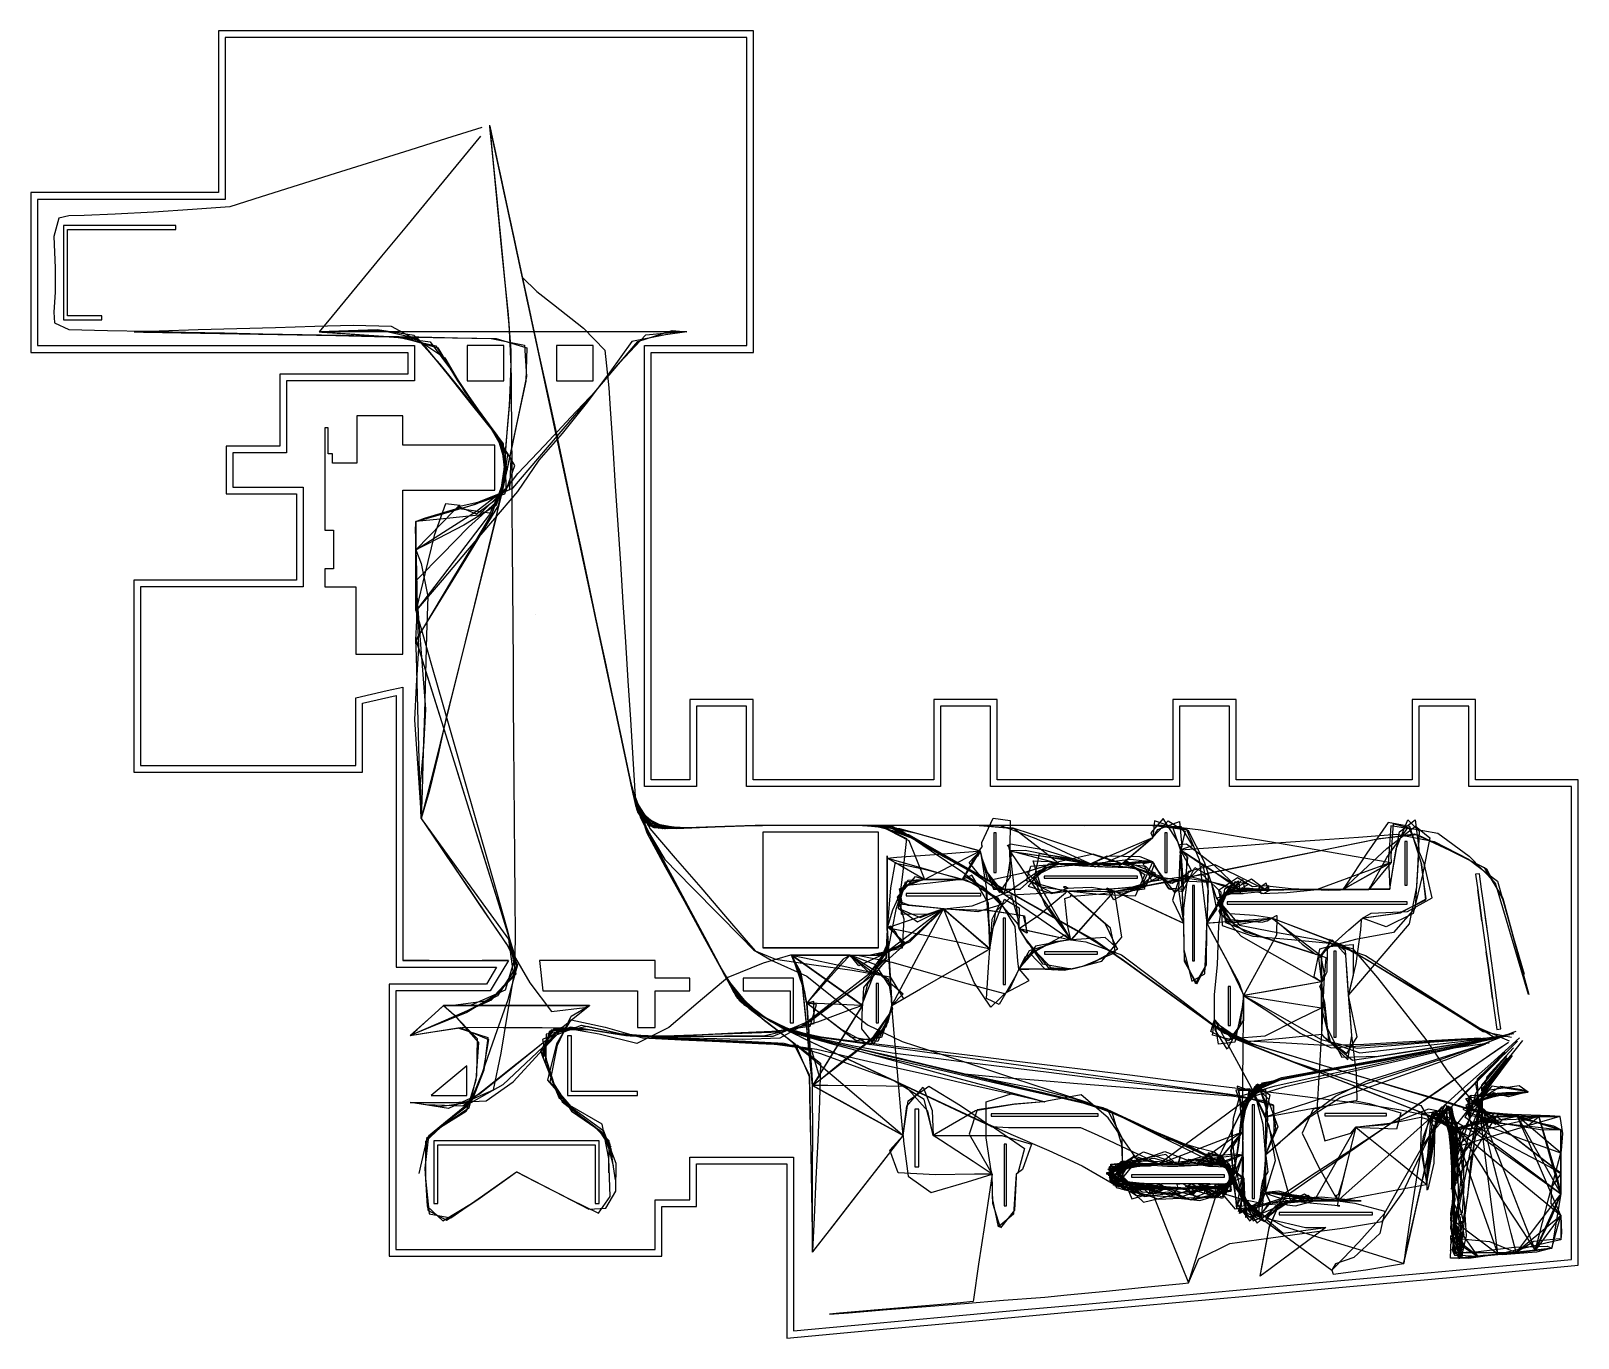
# Model space of a CAD drawing. Header units: metres. Extents: x -35032 to 35255, y -41115 to 18283.
import ezdxf

# ---------------------------------------------------------------- set-up
doc = ezdxf.new("R2010")
doc.units = ezdxf.units.M
for name, color, linetype in [('PLAN_FLOOR', 8, 'Continuous'), ('PLAN_WALLS', 7, 'Continuous'), ('TRACKS', 1, 'Continuous')]:
    doc.layers.add(name, color=color, linetype=linetype)

msp = doc.modelspace()

# ---------------------------------------------------------------- linework, layer by layer
at = {"layer": 'PLAN_FLOOR', "color": 8}
msp.add_lwpolyline([(-7152, 3982), (-2514, 3982), (-2514, 17979), (-26206, 17979), (-26206, 10629), (-34728, 10629), (-34728, 3983), (-17612, 3983), (-17612, 2382), (-23423, 2382), (-23423, -891), (-25859, -891), (-25859, -2450), (-22658, -2450), (-22658, -6976), (-30049, -6976), (-30049, -15091), (-20272, -15091), (-20272, -12019), (-18852, -11693), (-18142, -11530), (-18142, -23961), (-16941, -23961), (-18142, -23961), (-16941, -23961), (-15741, -23961), (-14540, -23961), (-13339, -23961), (-14540, -23961), (-13339, -23961), (-13890, -24878), (-14165, -25337), (-18458, -25337), (-18458, -37091), (-6673, -37091), (-6673, -34838), (-5103, -34838), (-5103, -32901), (-383, -32901), (-383, -40782), (2234, -40542), (3543, -40422), (4852, -40303), (6160, -40183), (7469, -40063), (10086, -39823), (12704, -39584), (14012, -39464), (16630, -39225), (17938, -39105), (20556, -38865), (21864, -38746), (24482, -38506), (28408, -38147), (31025, -37907), (32334, -37787), (34951, -37548), (34951, -16050), (30292, -16050), (30292, -12400), (28019, -12400), (28019, -16050), (19425, -16050), (19425, -12400), (17152, -12400), (17152, -16050), (8558, -16050), (8558, -12400), (6284, -12400), (6284, -16050), (-2524, -16050), (-2524, -12400), (-4797, -12400), (-4797, -16050), (-7152, -16050), (-7152, 2730)], close=True, dxfattribs=at)
at = {"layer": 'PLAN_WALLS', "color": 7}
for points in [[(-6369, -37395), (-6369, -35142), (-4799, -35142), (-4799, -33205), (-687, -33205), (-687, -41115), (3520, -40730), (7728, -40345), (11935, -39960), (20350, -39190), (24557, -38805), (28765, -38419), (28909, -38406), (29271, -38373), (29271, -38371), (32263, -38084), (35255, -37796), (35255, -15745), (30596, -15745), (30596, -12096), (27715, -12096), (27715, -15745), (19729, -15745), (19729, -12096), (16847, -12096), (16847, -15745), (8862, -15745), (8862, -12096), (5980, -12096), (5980, -15745), (-2220, -15745), (-2220, -12096), (-5101, -12096), (-5101, -15745), (-6848, -15745), (-6848, 3678), (-2210, 3678), (-2210, 18283), (-26510, 18283), (-26510, 10934), (-35032, 10934), (-35032, 3678), (-17916, 3678), (-17916, 2686), (-23727, 2686), (-23727, -586), (-26163, -586), (-26163, -2754), (-22962, -2754), (-22962, -6672), (-30353, -6672), (-30353, -15395), (-19968, -15395), (-19968, -12261), (-18446, -11911), (-18446, -24265), (-13876, -24265), (-14337, -25033), (-18762, -25033), (-18762, -37395)], [(-6369, -37395), (-6369, -35142), (-4799, -35142), (-4799, -33205), (-687, -33205), (-687, -41115), (3520, -40730), (7728, -40345), (11935, -39960), (20350, -39190), (24557, -38805), (28765, -38419), (28909, -38406), (29271, -38373), (29271, -38371), (32263, -38084), (35255, -37796), (35255, -15745), (30596, -15745), (30596, -12096), (27715, -12096), (27715, -15745), (19729, -15745), (19729, -12096), (16847, -12096), (16847, -15745), (8862, -15745), (8862, -12096), (5980, -12096), (5980, -15745), (-2220, -15745), (-2220, -12096), (-5101, -12096), (-5101, -15745), (-6848, -15745), (-6848, 3678), (-2210, 3678), (-2210, 18283), (-26510, 18283), (-26510, 10934), (-35032, 10934), (-35032, 3678), (-17916, 3678), (-17916, 2686), (-23727, 2686), (-23727, -586), (-26163, -586), (-26163, -2754), (-22962, -2754), (-22962, -6672), (-30353, -6672), (-30353, -15395), (-19968, -15395), (-19968, -12261), (-18446, -11911), (-18446, -24265), (-13876, -24265), (-14337, -25033), (-18762, -25033), (-18762, -37395)], [(-31807, 5155), (-31807, 5335), (-33366, 5335), (-33366, 9267), (-28443, 9267), (-28443, 9447), (-33546, 9447), (-33546, 5155)], [(-31807, 5155), (-31807, 5335), (-33366, 5335), (-33366, 9267), (-28443, 9267), (-28443, 9447), (-33546, 9447), (-33546, 5155)], [(-14385, 3982), (-15216, 3982), (-15216, 2381), (-13554, 2381), (-13554, 3982)], [(-14385, 3982), (-15216, 3982), (-15216, 2381), (-13554, 2381), (-13554, 3982)], [(-10328, 3982), (-11159, 3982), (-11159, 2381), (-9497, 2381), (-9497, 3982)], [(-10328, 3982), (-11159, 3982), (-11159, 2381), (-9497, 2381), (-9497, 3982)], [(-21526, 251), (-21679, 251), (-21679, -4398), (-21282, -4398), (-21282, -6161), (-21679, -6161), (-21679, -6976), (-20268, -6976), (-20268, -10045), (-18142, -10045), (-18142, -2583), (-13952, -2583), (-13952, -544), (-18142, -544), (-18142, 792), (-20221, 792), (-20221, -1364), (-21333, -1365), (-21333, -932), (-21526, -932)], [(-21526, 251), (-21679, 251), (-21679, -4398), (-21282, -4398), (-21282, -6161), (-21679, -6161), (-21679, -6976), (-20268, -6976), (-20268, -10045), (-18142, -10045), (-18142, -2583), (-13952, -2583), (-13952, -544), (-18142, -544), (-18142, 792), (-20221, 792), (-20221, -1364), (-21333, -1365), (-21333, -932), (-21526, -932)], [(3471, -18129), (-1780, -18129), (-1780, -23379), (845, -23379), (-1780, -23379), (845, -23379), (3471, -23379), (845, -23379), (3471, -23379)], [(3471, -18129), (-1780, -18129), (-1780, -23379), (845, -23379), (-1780, -23379), (845, -23379), (3471, -23379), (845, -23379), (3471, -23379)], [(8812, -18160), (8710, -18160), (8710, -19954), (8812, -19954)], [(8812, -19506), (8812, -18160), (8710, -18160), (8710, -19954), (8812, -19954)], [(16581, -19506), (16581, -18160), (16479, -18160), (16479, -19954), (16581, -19954)], [(16581, -19506), (16581, -18160), (16479, -18160), (16479, -19954), (16581, -19954)], [(27489, -18548), (27387, -18548), (27387, -20536), (27489, -20536)], [(27489, -18548), (27387, -18548), (27387, -20536), (27489, -20536)], [(11427, -20118), (11004, -20118), (11004, -20219), (15235, -20219), (15235, -20118)], [(11427, -20118), (11004, -20118), (11004, -20219), (15235, -20219), (15235, -20118)], [(31067, -22129), (30970, -21424), (30873, -20718), (30776, -20013), (30598, -20037), (30695, -20743), (30792, -21448), (30888, -22153), (30695, -20743), (30792, -21448), (30888, -22153), (31082, -23564), (31179, -24270), (31276, -24975), (31373, -25681), (31276, -24975), (31179, -24270), (31082, -23564), (31179, -24270), (31276, -24975), (31373, -25681), (31566, -27092), (31745, -27067), (31648, -26362), (31551, -25656), (31454, -24951), (31260, -23540), (31164, -22834)], [(30776, -20013), (30598, -20037), (30695, -20743), (30792, -21448), (30888, -22153), (31082, -23564), (31179, -24270), (31276, -24975), (31373, -25681), (31566, -27092), (31745, -27067), (31648, -26362), (31551, -25656), (31454, -24951), (31260, -23540), (31164, -22834), (30970, -21424), (30873, -20718)], [(7696, -21015), (8119, -21015), (8119, -20913), (5581, -20913), (5158, -20913), (4735, -20913), (4735, -21015)], [(7696, -21015), (8119, -21015), (8119, -20913), (5581, -20913), (5158, -20913), (4735, -20913), (4735, -21015)], [(17834, -20546), (17733, -20546), (17733, -23971), (17834, -23971)], [(17834, -20546), (17733, -20546), (17733, -23971), (17834, -23971)], [(27489, -21392), (27489, -21290), (19313, -21290), (19313, -21392)], [(27489, -21290), (19313, -21290), (19313, -21392), (27489, -21392)], [(9241, -22034), (9139, -22034), (9139, -25052), (9241, -25052)], [(9241, -22034), (9139, -22034), (9139, -25052), (9241, -25052)], [(11014, -23563), (11014, -23665), (13420, -23665), (13420, -23563)], [(11415, -23563), (11014, -23563), (11014, -23665), (13420, -23665), (13420, -23563)], [(24267, -24704), (24267, -23533), (24165, -23533), (24165, -27437), (24267, -27437)], [(24267, -23533), (24165, -23533), (24165, -27437), (24267, -27437)], [(-11925, -23961), (-11783, -25337), (-7478, -25337), (-7478, -27009), (-6673, -27009), (-6673, -25337), (-5103, -25337), (-5103, -24766), (-6673, -24766), (-6673, -23961)], [(-11925, -23961), (-11783, -25337), (-7478, -25337), (-7478, -27009), (-6673, -27009), (-6673, -25337), (-5103, -25337), (-5103, -24766), (-6673, -24766), (-6673, -23961)], [(-1530, -24766), (-2677, -24766), (-2677, -25337), (-546, -25337), (-546, -26785), (-383, -26785), (-383, -24766)], [(-1530, -24766), (-2677, -24766), (-2677, -25337), (-546, -25337), (-546, -26785), (-383, -26785), (-383, -24766)], [(3470, -25001), (3369, -25001), (3369, -26785), (3470, -26785)], [(3470, -25001), (3369, -25001), (3369, -26785), (3470, -26785)], [(19466, -26471), (19466, -25133), (19364, -25133), (19364, -26917), (19466, -26917)], [(19466, -25133), (19364, -25133), (19364, -26917), (19466, -26917)], [(-10649, -27381), (-10649, -30097), (-7479, -30097), (-7479, -29917), (-10469, -29917), (-10469, -27381)], [(-10649, -27381), (-10649, -30097), (-7479, -30097), (-7479, -29917), (-10469, -29917), (-10469, -27381)], [(-16847, -30097), (-15236, -30097), (-15236, -28739)], [(-16847, -30097), (-15236, -30097), (-15236, -28739)], [(5305, -30710), (5122, -30710), (5122, -33330), (5305, -33330)], [(5305, -32675), (5305, -30710), (5122, -30710), (5122, -33330), (5305, -33330)], [(8588, -30924), (8588, -31026), (13451, -31026), (13451, -30924)], [(9030, -30924), (8588, -30924), (8588, -31026), (13451, -31026), (13451, -30924)], [(20556, -30516), (20454, -30516), (20454, -34767), (20556, -34767)], [(20556, -30516), (20454, -30516), (20454, -34767), (20556, -34767)], [(24157, -30913), (23757, -30913), (23757, -31015), (26551, -31015), (26551, -30913)], [(24157, -30913), (23757, -30913), (23757, -31015), (26551, -31015), (26551, -30913)], [(-16725, -35006), (-16545, -35006), (-16545, -32337), (-9402, -32337), (-9402, -35006), (-9222, -35006), (-9222, -32157), (-16725, -32157)], [(-16725, -35006), (-16545, -35006), (-16545, -32337), (-9402, -32337), (-9402, -35006), (-9222, -35006), (-9222, -32157), (-16725, -32157)], [(9281, -32300), (9179, -32300), (9179, -35103), (9281, -35103)], [(9281, -33101), (9281, -32300), (9179, -32300), (9179, -35103), (9281, -35103)], [(17075, -33695), (14960, -33695), (14960, -33798), (19190, -33798), (19190, -33695)], [(14960, -33695), (14960, -33798), (19190, -33798), (19190, -33695)], [(22102, -35409), (21678, -35409), (21678, -35511), (25919, -35511), (25919, -35409)], [(22102, -35409), (21678, -35409), (21678, -35511), (25919, -35511), (25919, -35409)]]:
    msp.add_lwpolyline(points, close=True, dxfattribs=at)
at = {"layer": 'TRACKS', "color": 1}
for points in [[(-14543, 13892), (-16148, 13390), (-17826, 12864), (-19520, 12333), (-21208, 11804), (-22896, 11275), (-24571, 10747), (-25996, 10296), (-27691, 10165), (-29465, 10055), (-31213, 9954), (-32611, 9891), (-33306, 9885), (-33765, 9768), (-33985, 8940), (-33937, 7521), (-33936, 7516), (-33936, 7516), (-33936, 7511), (-33938, 6405), (-33988, 5507), (-33956, 5018), (-33305, 4719), (-31560, 4677), (-29780, 4639), (-28013, 4601), (-26245, 4564), (-24493, 4526), (-22715, 4489), (-20954, 4451), (-19182, 4413), (-17410, 4376), (-15654, 4342), (-13892, 4303), (-12500, 3879), (-12546, 2374), (-12924, 614), (-13297, -1135), (-13673, -2847), (-14787, -3674), (-15630, -3330), (-15630, -3330), (-15630, -3330), (-15630, -3330), (-15810, -3516), (-16936, -4677), (-17540, -5300), (-17540, -5300), (-17540, -5300), (-17470, -5255), (-16285, -4495), (-14790, -3539), (-13436, -2499), (-13467, -920), (-14223, 406), (-15341, 1774), (-16445, 3136), (-17618, 4449), (-19288, 4694), (-21043, 4638), (-21934, 4609), (-21934, 4609), (-21934, 4609), (-21934, 4609), (-21540, 4581), (-19852, 4465), (-18111, 4342), (-16541, 3880), (-15647, 2377), (-14617, 930), (-13584, -485), (-13510, -2124), (-14202, -3695), (-15272, -5095), (-16336, -6486), (-17387, -7860), (-17540, -8060), (-17540, -8060), (-17540, -8060), (-17540, -8060), (-17540, -8060), (-17540, -7760), (-17540, -6700), (-17540, -6700), (-17540, -6700), (-17540, -6700), (-17540, -6145), (-17540, -4398), (-17540, -4012), (-17540, -4012), (-17540, -4012), (-17540, -4012), (-17540, -4012), (-16820, -3800), (-15141, -3309), (-13499, -2751), (-13056, -1470), (-13893, -66), (-15010, 1323), (-16112, 2705), (-17227, 4082), (-18646, 4848), (-20386, 4899), (-22141, 4848), (-23915, 4796), (-25683, 4745), (-27435, 4694), (-29202, 4643), (-30340, 4610), (-30340, 4610), (-30340, 4610), (-29913, 4602), (-28208, 4570), (-26456, 4537), (-24697, 4504), (-22941, 4470), (-21183, 4437), (-19417, 4404), (-17644, 4370), (-15885, 4340), (-14119, 4306), (-12613, 4000), (-12515, 2573), (-12882, 842), (-13243, -870), (-13609, -2585), (-14030, -4303), (-14458, -6029), (-14886, -7758), (-15312, -9478), (-15736, -11189), (-16164, -12915), (-16530, -14601), (-16942, -16280), (-17300, -17500), (-17300, -17500), (-17300, -17500), (-17300, -17500), (-17300, -17500), (-17093, -17806), (-16133, -19226), (-15144, -20691), (-14153, -22152), (-13395, -23261), (-12931, -24151), (-13731, -25419), (-15233, -26316), (-16874, -26990), (-17800, -27369), (-17800, -27369), (-17800, -27369), (-17800, -27369), (-17800, -27369), (-17260, -27282), (-15530, -27008), (-14238, -27544), (-14497, -29046), (-15058, -30411), (-16469, -30601), (-17800, -30409), (-17800, -30409), (-17800, -30409), (-17800, -30409), (-17800, -30409), (-17800, -30409), (-16861, -30409), (-15031, -30409), (-13584, -29597), (-12311, -28395), (-11206, -27344), (-10022, -26897), (-8298, -27271), (-6550, -27416), (-4798, -27331), (-3039, -27245), (-1285, -27166), (370, -26946), (656, -25959), (210, -25890), (210, -25890), (210, -25890), (210, -25890), (210, -25893), (289, -26982), (416, -28758), (480, -29644), (480, -29644), (480, -29644), (480, -29644), (1079, -29167), (2468, -28068), (3830, -26945), (4080, -26000), (4080, -26000), (4080, -26000), (4080, -26000), (4080, -26000), (4080, -26000), (4491, -25236), (5326, -23671), (6165, -22101), (6427, -21610), (6427, -21610), (6427, -21610), (6427, -21610), (6427, -21610), (6422, -21609), (5319, -21494), (4567, -21414), (4430, -20696), (5514, -20262), (5568, -20277), (5568, -20277), (5568, -20277), (5568, -20277), (6144, -19980), (7711, -19175), (8090, -18980), (8090, -18980), (8090, -18980), (8090, -18980), (8282, -19803), (9224, -20992), (10931, -20905), (12049, -20800), (12049, -20800), (12049, -20800), (12368, -20786), (14050, -20698), (15809, -20530), (17545, -20178), (19318, -19819), (21034, -19471), (22768, -19120), (24504, -18767), (26216, -18418), (27949, -18237), (29540, -18997), (31100, -19786), (31866, -21241), (32325, -22931), (32811, -24586)], [(-14200, 14000), (-13984, 12993), (-13615, 11278), (-13244, 9551), (-12875, 7835), (-12503, 6105), (-12130, 4366), (-11761, 2650), (-11388, 917), (-11018, -806), (-10644, -2548), (-10276, -4260), (-9902, -5998), (-9533, -7716), (-9165, -9428), (-8795, -11151), (-8423, -12880), (-8057, -14618), (-7691, -16335), (-7026, -17772), (-5399, -17922), (-3640, -17863), (-1896, -17808), (-133, -17808), (1631, -17808), (3420, -17808), (5197, -17808), (6967, -17809), (8746, -17809), (10525, -17809), (12277, -17809), (14038, -17808), (15801, -17806), (17446, -17978), (18048, -19371), (18256, -21127), (18390, -22260), (18390, -22260), (18390, -22260), (18390, -22260), (18390, -22260), (18716, -21687), (19689, -20374), (20292, -20492), (19875, -20728), (19875, -20728), (19160, -20527), (17505, -20126), (15900, -20364), (15493, -19551), (15930, -19480), (15930, -19480), (15930, -19480), (15956, -19530), (16615, -20655), (17346, -20721), (17235, -19217), (17190, -18927), (17190, -18927), (17190, -18927), (17078, -18556), (16406, -17501), (15848, -18160), (15930, -18375), (15930, -18375), (15930, -18375), (15928, -18376), (14925, -18802), (13335, -19478), (13120, -19570), (13120, -19570), (13120, -19570), (12822, -19597), (11400, -19717), (10513, -20154), (11044, -21453), (12084, -22842), (12217, -23020), (12217, -23020), (12217, -23020), (11366, -23130), (10357, -23644), (11045, -24344), (11920, -24390), (11979, -24388), (12205, -24343), (12138, -24340), (10703, -24344), (9850, -24346), (9850, -24346), (9850, -24346), (9850, -24346), (9850, -24346), (9809, -23977), (9688, -22409), (8906, -21122), (7471, -20307), (7286, -20277), (7286, -20277), (7286, -20277), (8196, -20585), (9030, -21430), (7993, -21741), (6464, -21613), (6427, -21610), (6427, -21610), (6427, -21610), (6427, -21610), (6814, -21623), (8498, -21678), (10106, -21932), (10214, -22719), (9850, -22508), (9850, -22508), (9857, -22502), (10755, -21897), (11964, -20877), (12049, -20800), (12049, -20800), (12049, -20800), (12143, -20796), (13569, -20726), (15325, -20612), (16254, -20133), (15492, -19871), (14547, -19570), (14547, -19570), (14547, -19570), (14547, -19570), (14297, -19474), (13227, -19132), (11662, -19469), (9967, -19999), (8300, -20363), (7588, -19502), (8090, -18980), (8090, -18980), (8090, -18980), (8115, -19128), (8368, -20633), (8508, -22392), (8530, -23427), (8530, -23427), (8530, -23427), (8493, -23420), (7230, -23162), (5503, -22810), (3931, -22489), (3864, -22475), (3864, -22475), (3864, -22475), (3864, -22484), (3936, -23660), (4045, -25432), (4080, -26000), (4080, -26000), (4080, -26000), (4052, -26119), (3609, -27454), (2453, -27604), (1065, -26548), (210, -25890), (210, -25890), (210, -25890), (210, -25890), (119, -25383), (-370, -23886), (-482, -23709), (-482, -23709), (-482, -23709), (-522, -23720), (-1771, -24081), (-3373, -24730), (-4712, -25865), (-6057, -27005), (-7508, -27735), (-9223, -27303), (-10942, -26998), (-11785, -27926), (-11263, -29600), (-10476, -30804), (-9371, -31562), (-8745, -32237), (-8486, -33927)], [(-14182, 13917), (-13884, 12531), (-13511, 10795), (-13139, 9065), (-12771, 7351), (-12400, 5623), (-12029, 3898), (-11659, 2177), (-11277, 397), (-10908, -1317), (-10540, -3033), (-10171, -4746), (-9802, -6466), (-9433, -8183), (-9063, -9902), (-8692, -11629), (-8320, -13363), (-7960, -15086), (-7584, -16813), (-6848, -18399), (-6009, -19963), (-5173, -21522), (-4345, -23068), (-3519, -24621), (-2517, -26034), (-997, -26955), (678, -27514), (2401, -27928), (4114, -28339), (5843, -28754), (7551, -29165), (9253, -29571), (10955, -29956), (12674, -30383), (14326, -30934), (15922, -31686), (17445, -32322), (18747, -32964), (19267, -33245), (19692, -34020), (20041, -34736), (20566, -35462), (21982, -36499), (23395, -37533), (24075, -38030), (24075, -38030), (24075, -38030), (24075, -38030), (24075, -38030), (24133, -38215), (25618, -38020), (27227, -37739), (27336, -37720), (27336, -37720), (27336, -37720), (27336, -37720), (27346, -37678), (27635, -36398), (28024, -34672), (28407, -32968), (28804, -31260), (29506, -30611), (29742, -31864), (29786, -33637), (29831, -35466), (29873, -37199), (29880, -37480), (29880, -37480), (29880, -37480), (29880, -37480), (30367, -37432), (31610, -37310), (31610, -37310), (31610, -37310), (31610, -37310), (31610, -37310), (30950, -37368), (30700, -37390), (30700, -37390), (30700, -37390), (30061, -36901), (29590, -36540), (29590, -36540), (29590, -36540), (29590, -36540), (29590, -36540), (29612, -36312), (29590, -35790), (29590, -35790), (29590, -35790), (29636, -35208), (29590, -34110), (29590, -34110), (29590, -34110), (29590, -34110), (29590, -33934), (29590, -33350), (29590, -33350), (29590, -33350), (29663, -33261), (30475, -32170), (30768, -30591), (30816, -30400), (31154, -31489), (32755, -32098), (34331, -32651), (34470, -32700), (34470, -32700), (34470, -32700), (34501, -32591), (34564, -31821), (34441, -31040), (34441, -31040), (34441, -31040), (34441, -31040), (34441, -31040), (34396, -31040), (33475, -31040), (33473, -31040), (33473, -31040), (33473, -31040), (33473, -31040), (33474, -31045), (33791, -32111), (34285, -33771), (34470, -34560), (34470, -34560), (34470, -34560), (34470, -34560), (34468, -34565), (34063, -35576), (33352, -37044), (33310, -37130), (33310, -37130), (33335, -37127), (34070, -37030), (34070, -37030), (34070, -37030), (34070, -37030), (34070, -37030), (34070, -37030), (34237, -36409), (34470, -35540), (34470, -35540), (34470, -35540), (34470, -35540), (34470, -35540), (34204, -34931), (33496, -33310), (32795, -31706), (32504, -31040), (32504, -31040), (32504, -31040), (31884, -31163), (30164, -31506), (29590, -31620), (29590, -31620), (29590, -31620), (29590, -31620), (29590, -31620), (29419, -31456), (28109, -31099), (26400, -31443), (25154, -31530), (25154, -31530), (25154, -31530), (25154, -31530), (25154, -31530), (25154, -31530), (25038, -32004), (24628, -33682), (24335, -34880), (24335, -34880), (24335, -34880), (24724, -34531), (26033, -33358), (27350, -32178), (28667, -30997), (29979, -29822), (31285, -28651), (32598, -27475)], [(-14179, 13901), (-13875, 12487), (-13506, 10771), (-13137, 9054), (-12769, 7340), (-12400, 5623), (-12028, 3892), (-11659, 2179), (-11290, 458), (-10917, -1276), (-10544, -3010), (-10172, -4744), (-9787, -6533), (-9417, -8256), (-9140, -9546), (-8939, -10479), (-8645, -11850), (-8369, -13136), (-8078, -14513), (-7714, -16227), (-7124, -17869), (-6233, -19373), (-5000, -20618), (-3763, -21878), (-2803, -22872), (-2201, -23475), (-1398, -23943), (212, -24675), (1599, -25781), (2969, -26878), (4555, -27634), (6227, -28186), (7927, -28748), (9602, -29301), (11265, -29847), (12944, -30401), (14569, -31094), (16151, -31884), (17735, -32674), (18788, -33200), (18788, -33200), (18788, -33200), (18788, -33200), (18813, -33176), (19641, -32193), (20013, -31751), (20010, -31750), (20010, -31750), (20010, -31750), (20018, -31436), (20309, -29872), (21796, -29279), (23517, -28959), (25248, -28638), (26989, -28314), (28710, -27995), (30435, -27680), (32152, -27318)], [(-14159, 13808), (-13829, 12274), (-13458, 10546), (-13084, 8808), (-12714, 7087), (-12347, 5376), (-11977, 3657), (-11609, 1942), (-11240, 225), (-10866, -1513), (-10498, -3225), (-10127, -4952), (-9759, -6664), (-9385, -8406), (-9011, -10144), (-8640, -11871), (-8273, -13582), (-7915, -15294), (-7538, -17011), (-6746, -18583), (-5908, -20147), (-5072, -21708), (-4240, -23262), (-3411, -24823), (-2331, -26144), (-818, -27062), (873, -27432), (2630, -27648), (4381, -27864), (6126, -28079), (7887, -28296), (9634, -28511), (11393, -28728), (13140, -28943), (14888, -29158), (16631, -29373), (18409, -29592), (20161, -29808), (21917, -30024), (23671, -30237), (25416, -30451), (27118, -30724), (28520, -31019), (28876, -31102), (28887, -31164), (28886, -31197), (28909, -31223), (28944, -31249), (28900, -31309), (29222, -31309), (29913, -32453), (30497, -34125), (31081, -35796), (31592, -37260), (31610, -37310), (31610, -37310), (31610, -37310), (31610, -37310), (31610, -37310), (30894, -37373), (30700, -37390), (30700, -37390), (30700, -37390), (30700, -37390), (30700, -37390), (30120, -36958), (29932, -36622), (29876, -36348), (29484, -36230), (29523, -36450), (29590, -36540), (29590, -36309), (29590, -35790), (29590, -35790), (29590, -35790), (29590, -35793), (29774, -36865), (29880, -37480), (29880, -37480), (29880, -37480), (29880, -37480), (29880, -37480), (29980, -37089), (29909, -35666), (29590, -34930), (29590, -34930), (29590, -34930), (29590, -34930), (29566, -34003), (29530, -32290), (29112, -30811), (28145, -30926), (28100, -32487), (28366, -34046), (28380, -34130), (28380, -34130), (28380, -34130), (28381, -34125), (28537, -33003), (28790, -31255), (29350, -30565), (29429, -31109), (29333, -31379), (29442, -31487), (29459, -31505), (29487, -31637), (29704, -31682), (29902, -31621), (30873, -31277), (31353, -31278), (31505, -31397), (31802, -31231), (31536, -31040), (31551, -31040), (32740, -31040), (34358, -31040), (34441, -31040), (34441, -31040), (34441, -31040), (34441, -31040), (33980, -31023), (32260, -30962), (30558, -30840), (30162, -30226), (31580, -29991), (32987, -29920), (32989, -29920), (32989, -29920), (32989, -29920), (32989, -29920), (32977, -29921), (31799, -30070), (30244, -30420), (30328, -30965), (31880, -31359), (33547, -31642), (34470, -31660), (34470, -31660), (34470, -31660), (34470, -31662), (34470, -32737), (34470, -33630), (34470, -33630), (34470, -33630), (34470, -33630), (34470, -33524), (34470, -32700), (34470, -32700), (34470, -32700), (34470, -32700), (34470, -32700), (34120, -32405), (32821, -31309), (32504, -31040), (32504, -31040), (32504, -31040), (32967, -31890), (33819, -33398), (34470, -34560), (34470, -34560), (34470, -34560), (34470, -34560), (34470, -34560), (34244, -34856), (33216, -36203), (32440, -37220), (32440, -37220), (32440, -37220), (32440, -37220), (32471, -37217), (33307, -37130), (33310, -37130), (33310, -37130), (33244, -36960), (32676, -35506), (32033, -33859), (31385, -32208), (30794, -30702), (31133, -29225), (32322, -27928)], [(-14127, 13662), (-13771, 12004), (-13402, 10289), (-13034, 8576), (-12666, 6864), (-12296, 5142), (-11927, 3425), (-11549, 1665), (-11180, -54), (-10808, -1782), (-10440, -3497), (-10069, -5224), (-9697, -6954), (-9328, -8672), (-8956, -10402), (-8586, -12125), (-8220, -13838), (-7855, -15578), (-7437, -17291), (-6135, -17957), (-4368, -17895), (-2605, -17830), (-837, -17808), (916, -17809), (2690, -17809), (4423, -17955), (6130, -18432), (7799, -18899), (8090, -18980), (8090, -18980), (8090, -18980), (7986, -19148), (7299, -20254), (7286, -20277), (7286, -20277), (7286, -20277), (7286, -20277), (7764, -20438), (9027, -21271), (8626, -22092), (8529, -23419), (8530, -23427), (8530, -23427), (8530, -23427), (8518, -23416), (7596, -22623), (6447, -21627), (6427, -21610), (6427, -21610), (6761, -21621), (8418, -21675), (10048, -21906), (10235, -22699), (9850, -22508), (9850, -22508), (9850, -22508), (9850, -22508), (9850, -22508), (10001, -22757), (10930, -24107), (12213, -24341), (12217, -24340), (12217, -24340), (12217, -24340), (12266, -24329), (13615, -23995), (14529, -22902), (14256, -21178), (14190, -20800), (14190, -20800), (14190, -20800), (14190, -20800), (14190, -20800), (14292, -20785), (15716, -20538), (17432, -20192), (19168, -19842), (20913, -19490), (22645, -19140), (24378, -18790), (26089, -18443), (27829, -18209), (29417, -18937), (30997, -19726), (31837, -21146), (32299, -22845), (32742, -24511)], [(-14060, 13349), (-13692, 11638), (-13321, 9908), (-12946, 8167), (-12575, 6440), (-12204, 4710), (-11834, 2990), (-11466, 1279), (-11092, -460), (-10723, -2180), (-10355, -3891), (-9973, -5667), (-9601, -7403), (-9231, -9123), (-8862, -10837), (-8490, -12569), (-8119, -14320), (-7753, -16052), (-7218, -17706), (-6376, -19277), (-5526, -20863), (-4690, -22423), (-3846, -24005), (-3008, -25557), (-1603, -26586), (-40, -27344), (1417, -27754), (2959, -28171), (4664, -28563), (6395, -28961), (8131, -29360), (9836, -29752), (11569, -30147), (13275, -30540), (14912, -31208), (16496, -31941), (18071, -32689), (18998, -33116), (19451, -33369), (19969, -33759), (20066, -35032), (20673, -35887), (21613, -35043), (22999, -34620), (23262, -34880), (23262, -34880), (23262, -34880), (23262, -34880), (24111, -34880), (25408, -34880), (25408, -34880), (25408, -34880), (25408, -34880), (25022, -34871), (23351, -34869), (22189, -34880), (22189, -34880), (22189, -34880), (22189, -34880), (22189, -34880), (21953, -34916), (20370, -35122), (19990, -34825), (19990, -34825), (19990, -34825), (19990, -34825), (19570, -34686), (18298, -34320), (18298, -34320), (18298, -34320), (18298, -34320), (18298, -34320), (18298, -34320), (17988, -34109), (17657, -34122), (17468, -34244), (17459, -34227), (17423, -34216), (18317, -34205), (19010, -34222), (19469, -34003), (19750, -32918), (19985, -31177), (20564, -29680), (22193, -29246), (23933, -28915), (25658, -28588), (27397, -28257), (29129, -27932), (30856, -27608)], [(-14000, 13071), (-13629, 11344), (-13131, 9024), (-12758, 7288), (-12389, 5573), (-12017, 3842), (-11648, 2127), (-11280, 411), (-10911, -1305), (-10537, -3045), (-10168, -4761), (-9789, -6524), (-9417, -8257), (-9043, -9998), (-8673, -11718), (-8299, -13458), (-7940, -15178), (-7562, -16908), (-6795, -18478), (-5945, -20070), (-5093, -21662), (-4267, -23206), (-3443, -24764), (-2299, -26167), (-801, -27072), (889, -27559), (2615, -27974), (4336, -28388), (6053, -28801), (7768, -29214), (9499, -29631), (11215, -30040), (12911, -30448), (14560, -31045), (16143, -31791), (17723, -32531), (18871, -33056), (19342, -33290), (19876, -34438), (20765, -35591), (21281, -34969), (21060, -34498), (21060, -34498), (21060, -34498), (20654, -35204), (19749, -35247), (19970, -33914), (20010, -33811), (20010, -33811), (20010, -33811), (20010, -33811), (20010, -33811), (20017, -34007), (20205, -35457), (20867, -35617), (21028, -34097), (21060, -32781), (21060, -32781), (21060, -32781), (21060, -32781), (21060, -32781), (21071, -32827), (21155, -33568), (20920, -33959), (20864, -34278), (20728, -35536), (20161, -35639), (20064, -34308), (20014, -32846), (20010, -32781), (20010, -32781), (20010, -32781), (19973, -32874), (19396, -34216), (18910, -34320), (18910, -34320), (18910, -34320), (18457, -34320), (18298, -34320), (18298, -34320), (18298, -34320), (18826, -34259), (19337, -34127), (19541, -33520), (18388, -32922), (17075, -33200), (17075, -33200), (17075, -33200), (17075, -33200), (17075, -33200), (17000, -33202), (15603, -33256), (14103, -33549), (14274, -34198), (15935, -34307), (16463, -34320), (16463, -34320), (16463, -34320), (16440, -34318), (15835, -34271), (15835, -34271), (15835, -34271), (15835, -34271), (15420, -34305), (15240, -34320), (15240, -34320), (15240, -34320), (15240, -34320), (15240, -34320), (15044, -34234), (14178, -33415), (15007, -32888), (16219, -33200), (16219, -33200), (16219, -33200), (16219, -33200), (16206, -33201), (15028, -33281), (13955, -33820), (14670, -34233), (15564, -34675), (16862, -34511), (17075, -34320), (17075, -34320), (17075, -34320), (17075, -34320), (17116, -34324), (17590, -34391), (17788, -34597), (17948, -34384), (17928, -34402), (17885, -34406), (16740, -34585), (15911, -34430), (15620, -34109), (14805, -34109), (13829, -33646), (14801, -33213), (15362, -33200), (15362, -33214), (15362, -33200), (15362, -33200), (15487, -33233), (16602, -33309), (17080, -33309), (18586, -33226), (18788, -33200), (18788, -33200), (18788, -33200), (18788, -33200), (18788, -33200), (19095, -32567), (19873, -30989), (20708, -29672), (21256, -30063), (21060, -31063), (21060, -31063), (21060, -31063), (21020, -30966), (20337, -29783), (19715, -29845), (20010, -30719), (20010, -30719), (20010, -30719), (20010, -30719), (20010, -30714), (20024, -29584), (20045, -27833), (20060, -26649), (20060, -26649), (20060, -26649), (20060, -26649), (20060, -26315), (20060, -25550), (20060, -25550), (20060, -25550), (20060, -25550), (20889, -25682), (22622, -25959), (23600, -26116), (23600, -26116), (23600, -26116), (23600, -26116), (23600, -26116), (23600, -26101), (23600, -24891), (23600, -23747), (23600, -23747), (23600, -23747), (23600, -24264), (23600, -24931), (23600, -24931), (23600, -24931), (23600, -24931), (23600, -24940), (23593, -26078), (23600, -27300), (23600, -27300), (23600, -27300), (23917, -27653), (25343, -28160), (27092, -27959), (28849, -27760), (30591, -27565), (32330, -27270)]]:
    msp.add_lwpolyline(points, dxfattribs=at)
at = {"layer": 'TRACKS', "color": 7}
for points in [[(-14194, 13936), (-14060, 12558), (-13889, 10804), (-13717, 9030), (-13544, 7272), (-13371, 5513), (-13231, 3757), (-13247, 1979), (-13392, 230), (-13536, -1534), (-13787, -3261), (-14698, -4757), (-15622, -6264), (-16545, -7768), (-17438, -9224), (-17540, -9390), (-17540, -9390), (-17540, -9390), (-17540, -9390), (-17502, -8513), (-17524, -6900), (-17540, -6700), (-17540, -6700), (-17540, -6700), (-17540, -6700), (-17540, -6700), (-17540, -6241), (-17540, -4506), (-17540, -4012), (-17540, -4012), (-17540, -4012), (-17540, -4012), (-17539, -4012), (-16526, -3715), (-14828, -3216), (-13274, -2561), (-13211, -1154), (-14106, 208), (-15204, 1571), (-16296, 2939), (-17440, 4294), (-19058, 4651), (-20822, 4625), (-21934, 4609), (-21934, 4609), (-21934, 4609), (-21934, 4609), (-21811, 4600), (-20327, 4498), (-18583, 4376), (-16891, 4151), (-15882, 2798), (-14906, 1321), (-13872, -86), (-13399, -1646), (-13900, -3279), (-15363, -4175), (-16937, -4988), (-17540, -5300), (-17540, -5300), (-17540, -5300), (-17540, -5300), (-17540, -5300), (-17540, -5300), (-17521, -6246), (-17487, -8016), (-17428, -9747), (-17529, -11474), (-17603, -13016), (-17484, -14785), (-17364, -16554), (-17300, -17500), (-17300, -17500), (-17300, -17500), (-17288, -17517), (-16596, -18542), (-15608, -20004), (-14618, -21468), (-13708, -22794), (-13121, -23672), (-12370, -24966), (-11387, -26275), (-9858, -26091), (-9655, -26010), (-9655, -26010), (-9655, -26010), (-9655, -26010), (-9655, -26010), (-10628, -26010), (-12409, -26010), (-14169, -26010), (-15950, -26010), (-16291, -26010), (-16291, -26010), (-16291, -26010), (-16291, -26010), (-16695, -26374), (-17786, -27356), (-17800, -27369), (-17800, -27369), (-17800, -27369), (-17071, -27252), (-15343, -26990), (-13581, -26996), (-11809, -27002), (-10033, -27035), (-8301, -27310), (-6528, -27472), (-4771, -27566), (-2991, -27661), (-1224, -27754), (418, -27986), (778, -29216), (480, -29644), (480, -29644), (480, -29644), (480, -29644), (1257, -30072), (2793, -30919), (4326, -31765), (4590, -31910), (4590, -31910), (4590, -31910), (4590, -31910), (4590, -31910), (4614, -32169), (4817, -33764), (5862, -34501), (7518, -34011), (8630, -33660), (8630, -33660), (8630, -33660), (8630, -33660), (7772, -33098), (6293, -32129), (5960, -31910), (5960, -31910), (5960, -31910), (5960, -31910), (5960, -31910), (5928, -31758), (5541, -30281), (4152, -29404), (2501, -28804), (856, -28199), (-817, -27728), (-2569, -27646), (-4318, -27564), (-6069, -27486), (-7813, -27391), (-9550, -27128), (-11282, -27068), (-11889, -28060), (-11269, -29669), (-10535, -30674), (-9406, -31519), (-8777, -32132), (-8788, -33611)], [(-14190, 13897), (-14048, 12433), (-13877, 10681), (-13706, 8926), (-13531, 7146), (-13359, 5400), (-13228, 3634), (-13216, 1871), (-13203, 98), (-13191, -1657), (-13179, -3433), (-13166, -5186), (-13154, -6959), (-13142, -8712), (-13129, -10482), (-13117, -12262), (-13105, -14029), (-13092, -15798), (-13080, -17557), (-13068, -19307), (-13054, -21084), (-13040, -22837), (-13059, -24576), (-14209, -25800), (-15836, -26511), (-17444, -27214), (-17800, -27369), (-17800, -27369), (-17800, -27369), (-17491, -27091), (-16346, -26059), (-16291, -26010), (-16291, -26010), (-16291, -26010), (-16291, -26010), (-16291, -26010), (-15810, -26425), (-14697, -27683), (-14820, -29402), (-15265, -30819), (-16428, -31541), (-17114, -32186), (-17111, -33869), (-16946, -35466), (-15949, -35658), (-14520, -34658), (-13119, -33667), (-12968, -33560), (-12968, -33560), (-12968, -33560), (-12968, -33560), (-12968, -33560), (-12087, -34011), (-10525, -34813), (-9245, -35438), (-8716, -34686), (-8778, -32959), (-9085, -31397), (-10554, -30552), (-11556, -29399), (-11134, -27737), (-10485, -26659), (-8938, -26983), (-7250, -27476), (-5499, -27559), (-3729, -27643), (-1980, -27724), (-203, -27811), (835, -28628), (795, -30358), (714, -32120), (633, -33874), (552, -35639), (482, -37172), (480, -37208), (480, -37208), (480, -37208), (480, -36917), (480, -35270), (480, -33516), (494, -31768), (482, -29999), (480, -29644), (480, -29644), (480, -29644), (480, -29640), (400, -28535), (274, -26773), (210, -25890), (210, -25890), (210, -25890), (210, -25890), (195, -25805), (-59, -24483), (-482, -23709), (-482, -23709), (-482, -23709), (-482, -23709), (107, -23837), (1824, -24207), (3540, -24581), (4587, -25470), (4080, -26000), (4080, -26000), (4080, -26000), (4080, -26000), (4080, -26000), (4075, -25923), (3987, -24492), (3881, -22750), (3864, -22475), (3864, -22475), (3864, -22475), (3864, -22475), (3864, -22182), (3864, -20529), (3864, -19258), (3864, -19204), (3864, -19196), (3864, -19209), (3864, -19300), (3864, -19300), (4300, -19267), (6021, -19137), (7772, -19004), (8090, -18980), (8090, -18980), (8090, -18980), (8090, -18980), (8090, -18980), (8269, -19748), (8977, -20874), (9475, -20160), (9440, -18980), (9440, -18980), (9440, -18980), (9440, -18980), (9474, -18985), (10751, -19190), (12484, -19468), (13120, -19570), (13120, -19570), (13120, -19570), (12483, -19613), (11110, -19765), (10409, -20385), (11392, -20905), (12049, -20800), (12049, -20800), (12054, -20800), (13172, -20747), (14920, -20644), (16207, -20256), (15614, -19686), (14547, -19570), (14547, -19570), (14547, -19570), (14547, -19570), (14547, -19570), (14562, -19557), (15494, -18752), (15930, -18375), (15930, -18375), (15930, -18375), (15930, -18375), (16165, -18002), (17146, -17648), (17255, -18782), (17190, -18927), (17190, -18927), (17190, -18927), (17190, -18927), (17196, -19061), (17258, -20559), (17324, -22172), (17328, -22260), (17328, -22260), (17329, -22390), (17360, -23887), (17876, -25005), (18336, -24221), (18383, -22499), (18390, -22260), (18390, -22260), (18390, -22260), (18405, -22288), (19006, -23409), (19839, -24961), (20060, -25550), (20060, -25550), (20060, -25550), (20060, -25550), (20060, -25550), (20054, -25602), (19887, -26931), (19309, -27990), (18763, -27110), (18740, -26649), (18740, -26649), (18740, -26649), (18740, -26649), (18740, -26649), (18868, -26837), (20070, -27648), (21824, -27482), (23476, -27313), (23600, -27300), (23600, -27300), (23600, -27300), (23708, -27421), (24756, -28181), (25222, -27422), (24870, -25753), (24820, -25523), (24820, -25523), (24820, -25523), (24797, -25089), (24709, -23710), (24091, -23012), (23459, -23856), (23600, -24931), (23600, -24931), (23600, -24931), (23600, -24931), (23635, -25280), (23820, -26966), (24530, -28352), (26168, -28312), (27896, -28038), (29630, -27767), (31383, -27492)], [(-14199, 13995), (-13962, 12893), (-13593, 11173), (-13220, 9441), (-12848, 7709), (-12480, 5997), (-12108, 4264), (-11734, 2526), (-11366, 812), (-10998, -901), (-10630, -2613), (-10260, -4335), (-9891, -6053), (-9512, -7812), (-9143, -9532), (-8772, -11259), (-8403, -12975), (-8041, -14701), (-7671, -16429), (-6914, -17961), (-5757, -19301), (-4605, -20634), (-3478, -21958), (-2652, -22934), (-2130, -23516), (-1206, -23893), (543, -24150), (2282, -24401), (4007, -24696), (4609, -25698), (4080, -26000), (4080, -26000), (4080, -26000), (4080, -26000), (3899, -26764), (3074, -27790), (1735, -27070), (368, -26012), (210, -25890), (210, -25890), (210, -25890), (210, -25890), (207, -25875), (-10, -24705), (-482, -23709), (-482, -23709), (-482, -23709), (-482, -23709), (-482, -23709), (-52, -23715), (1674, -23712), (3444, -23709), (4586, -23277), (4272, -22715), (4261, -22675), (4268, -22671), (4025, -22404), (3864, -22475), (3864, -22475), (3864, -22411), (3864, -21040), (3864, -19405), (3864, -19300), (3864, -19300), (3883, -19306), (5061, -19642), (6749, -20123), (7286, -20277), (7286, -20277), (7286, -20277), (7227, -20283), (5822, -20443), (4606, -20572), (4265, -21643), (3934, -23335), (3022, -24601), (1617, -25682), (216, -26763), (-1323, -27412), (-3083, -27411), (-4832, -27413), (-6576, -27413), (-8340, -27320), (-10098, -27043), (-11626, -27304), (-11657, -28659), (-11056, -30178), (-9904, -31163), (-9084, -31762), (-8627, -32901)], [(-14197, 13988), (-13943, 12805), (-13575, 11091), (-13204, 9366), (-12834, 7642), (-12465, 5925), (-12093, 4198), (-11725, 2483), (-11354, 755), (-10980, -983), (-10610, -2704), (-10243, -4415), (-9873, -6134), (-9505, -7849), (-9136, -9565), (-8762, -11304), (-8394, -13015), (-8031, -14741), (-7666, -16451), (-6916, -17832), (-5228, -17917), (-3465, -17858), (-1722, -17808), (31, -17808), (1791, -17809), (3556, -17809), (4738, -18412), (4570, -20050), (4362, -21584), (5241, -22194), (6426, -21611), (6427, -21610), (6427, -21610), (6427, -21610), (6255, -21592), (4902, -21459), (4440, -21285), (4694, -20381), (5568, -20277), (5568, -20277), (5568, -20277), (5568, -20277), (5568, -20277), (5599, -20277), (6879, -20277), (7286, -20277), (7286, -20277), (7286, -20277), (6979, -20189), (5483, -19811), (4259, -19550), (4238, -19526), (4222, -19534), (4212, -19560), (4017, -20649), (3876, -22329), (3864, -22475), (3864, -22475), (3864, -22475), (3864, -23198), (3248, -24620), (2727, -25926), (2740, -26000), (2740, -26000), (2740, -26000), (2368, -25984), (683, -25911), (210, -25890), (210, -25890), (210, -25890), (210, -25890), (619, -25437), (1798, -24131), (2179, -23709), (2179, -23709), (2179, -23709), (2179, -23709), (2526, -23709), (4072, -24028), (5790, -24513), (7488, -25000), (9196, -25451), (10325, -24867), (9865, -24342), (9850, -24346), (9850, -24346), (9850, -24346), (9850, -24346), (9853, -24343), (10578, -23525), (11941, -22797), (12217, -23020), (12217, -23020), (12217, -23020), (12217, -23020), (12217, -23020), (12891, -23113), (14513, -23696), (15918, -24765), (17309, -25827), (18705, -26892), (20244, -27604), (21996, -27704), (23747, -27799), (25520, -27754), (27290, -27658), (29059, -27564), (30817, -27473)], [(-14190, 13951), (-13908, 12641), (-13538, 10918), (-13165, 9186), (-12797, 7472), (-12424, 5735), (-12055, 4019), (-11686, 2302), (-11317, 585), (-10949, -1128), (-10580, -2846), (-10208, -4576), (-9840, -6290), (-9470, -8011), (-9097, -9745), (-8725, -11479), (-8352, -13212), (-7978, -15001), (-7605, -16722), (-6739, -17919), (-5020, -17923), (-3243, -17855), (-1484, -17807), (284, -17808), (2037, -17808), (3798, -17812), (5364, -18538), (6886, -19406), (8424, -20281), (9950, -21151), (11476, -22018), (13035, -22904), (14518, -23886), (15956, -24923), (17379, -25953), (18822, -26995), (20397, -27730), (22112, -28246), (23801, -28754), (25482, -29260), (27181, -29771), (28879, -30282), (30569, -30795), (31536, -31040), (31536, -31040), (31608, -30985), (31656, -30909), (30345, -30788), (30257, -30198), (31821, -29999), (32989, -29920), (32989, -29920), (32989, -29920), (32742, -29983), (32093, -30148), (31413, -29975), (30451, -30662), (31235, -31308), (32922, -31476), (34453, -31659), (34470, -31660), (34470, -31660), (34470, -31660), (34153, -31485), (32798, -31196), (32504, -31040), (32504, -31040), (32504, -31040), (32355, -31070), (30825, -31374), (29590, -31620), (29590, -31620), (29590, -31620), (29590, -31620), (29602, -31630), (29727, -31692), (29755, -32167), (29612, -33855), (29501, -34295), (29485, -34336), (29512, -34347), (29519, -34300), (29523, -33000), (29590, -32470), (29590, -32470), (29590, -32470), (29590, -32470), (29590, -32470), (29590, -32470), (29590, -33553), (29590, -34928), (29590, -34930), (29590, -34930), (29590, -34930), (29590, -34930), (29590, -34930), (29590, -35620), (29590, -37197), (29590, -37247), (29590, -37247), (29590, -37247), (29590, -37247), (29590, -37247), (29850, -37344), (30700, -37390), (30700, -37390), (30700, -37390), (30700, -37390), (30456, -37039), (29602, -35808), (29590, -35790), (29590, -35790), (29590, -35790), (29601, -35855), (29830, -37188), (29880, -37480), (29880, -37480), (29880, -37480), (29928, -37106), (30143, -35431), (30370, -33673), (30591, -31931), (30869, -30190), (31852, -28751)], [(-14172, 13869), (-13855, 12397), (-13488, 10685), (-13118, 8966), (-12748, 7242), (-12379, 5528), (-12010, 3811), (-11641, 2092), (-11268, 357), (-10896, -1373), (-10524, -3103), (-10154, -4826), (-9786, -6542), (-9415, -8267), (-9041, -10005), (-8673, -11719), (-8302, -13447), (-7932, -15221), (-7554, -16943), (-6520, -17951), (-4766, -17908), (-3010, -17845), (-1242, -17808), (532, -17808), (2289, -17808), (4049, -17808), (5800, -17808), (7552, -17809), (9322, -17809), (11102, -17809), (12852, -17821), (14616, -17812), (16362, -17804), (18123, -18019), (19858, -18317), (21605, -18616), (23352, -18916), (25089, -19213), (26680, -19486), (26760, -19500), (26760, -19500), (26621, -19578), (25254, -20347), (24576, -20728), (24576, -20728), (24576, -20728), (24576, -20728), (24473, -20728), (23401, -20728), (23401, -20728), (23401, -20728), (23401, -20728), (23351, -20729), (22023, -20754), (20506, -20810), (19580, -20851), (19011, -21122), (19282, -22241), (20828, -22147), (21344, -22030), (21344, -22030), (21344, -22030), (20559, -21918), (19433, -21838), (18880, -21359), (19156, -20923), (19944, -20908), (20700, -20836), (20960, -20909), (21226, -20774), (21187, -20557), (21041, -20697), (21050, -20728), (20822, -20725), (20156, -20668), (19875, -20728), (19875, -20728), (19875, -20728), (19824, -20740), (19194, -20890), (18518, -21993), (18390, -22260), (18390, -22260), (18390, -22260), (18390, -22260), (18390, -22260), (18561, -22579), (19354, -24058), (20038, -25482), (20060, -25550), (20060, -25550), (20060, -25550), (20060, -25765), (20060, -26649), (20060, -26649), (20060, -26649), (20060, -26649), (20055, -26661), (19512, -27561), (18650, -27351), (18740, -26649), (18740, -26649), (18740, -26649), (18740, -26649), (18747, -26660), (19509, -27501), (21039, -27376), (22537, -26617), (23600, -26116), (23600, -26116), (23600, -26116), (23600, -26009), (23600, -24543), (23600, -23747), (23600, -23747), (23600, -23747), (23600, -23747), (23600, -23747), (23802, -23818), (23701, -24957), (23625, -26711), (23600, -27300), (23600, -27300), (23600, -27300), (23589, -27469), (23489, -29019), (23382, -30772), (23752, -32153), (24935, -31802), (25154, -31530), (25154, -31530), (25154, -31530), (25154, -31530), (25154, -31530), (24949, -32376), (24561, -33974), (24363, -34608), (24228, -34651), (24265, -34628), (24335, -34880), (24201, -34887), (22940, -34903), (22421, -34746), (22359, -34697), (22355, -34694), (22179, -34653), (20846, -35075), (19757, -35130), (19898, -34794), (19990, -34825), (19990, -34825), (19990, -34825), (19990, -34825), (19747, -34223), (18978, -32791), (18500, -32849), (18788, -33200), (18788, -33200), (18418, -33200), (17931, -33200), (17931, -33200), (17931, -33200), (18209, -33163), (18951, -33142), (19370, -33269), (19366, -33315), (19367, -33315), (19369, -33314), (19376, -33313), (19395, -33306), (19658, -33248), (19558, -34118), (18008, -34459), (16520, -34561), (15447, -34488), (15240, -34320), (15240, -34320), (15250, -34322), (15970, -34348), (16974, -34743), (18066, -34859), (18897, -34614), (19573, -33924), (19842, -32363), (20061, -30632), (21005, -29506), (22754, -29166), (24495, -28830), (26220, -28498), (27968, -28160), (29698, -27832), (31455, -27494)], [(-14136, 13703), (-13785, 12068), (-13416, 10354), (-13044, 8619), (-12676, 6908), (-12307, 5192), (-11934, 3455), (-11542, 1756), (-11173, 28), (-10807, -1687), (-10438, -3415), (-10072, -5131), (-9703, -6861), (-9331, -8601), (-8965, -10317), (-8595, -12051), (-8228, -13772), (-7866, -15515), (-7471, -17214), (-6237, -17961), (-4481, -17899), (-2735, -17835), (-977, -17807), (792, -17808), (2570, -17808), (4328, -17808), (6081, -17808), (7835, -17806), (9575, -17926), (11238, -18476), (12912, -19029), (14456, -19540), (14547, -19570), (14547, -19570), (14547, -19570), (14547, -19570), (14547, -19570), (15157, -19531), (15930, -19480), (15930, -19480), (15930, -19480), (15365, -19246), (13840, -19213), (13120, -19570), (13120, -19570), (13120, -19570), (13120, -19570), (13076, -19561), (11808, -19292), (10141, -18956), (9440, -18980), (9440, -18980), (9440, -18980), (9552, -19945), (9756, -21702), (9850, -22508), (9850, -22508), (9850, -22508), (10114, -22943), (11174, -24279), (12217, -24340), (12217, -24340), (12217, -24340), (12217, -24340), (12217, -24340), (13101, -24131), (14348, -23435), (13778, -22909), (12260, -23016), (12217, -23020), (12217, -23020), (12217, -23020), (12217, -23020), (12217, -23020), (12452, -22756), (13575, -21492), (14190, -20800), (14190, -20800), (14190, -20800), (14190, -20800), (14325, -20863), (15711, -21508), (17216, -22208), (17328, -22260), (17328, -22260), (17328, -22273), (17346, -23473), (17711, -24904), (18299, -24570), (18375, -22879), (18390, -22260), (18390, -22260), (18390, -22260), (18390, -22260), (18582, -21922), (19492, -20514), (19875, -20728), (19906, -20836), (19905, -20907), (20039, -20909), (19550, -20908), (18839, -21126), (19450, -22091), (20898, -22218), (21119, -22153), (21124, -22150), (21126, -22149), (21322, -22030), (21344, -22030), (21366, -22047), (22364, -22806), (23575, -23728), (23600, -23747), (23600, -23747), (23600, -23747), (23600, -23747), (23600, -23747), (23939, -23328), (25045, -23228), (25045, -24624), (24820, -25523), (24820, -25523), (24820, -25523), (24820, -25523), (24820, -25523), (24850, -25434), (25179, -24100), (25390, -22558), (25421, -22127), (25457, -22030), (25457, -22030), (25457, -22030), (25646, -22005), (27193, -21785), (28349, -21152), (28134, -19506), (27606, -17875), (26626, -17688), (25655, -19082), (24704, -20533), (24576, -20728), (24576, -20728), (24576, -20728), (24576, -20728), (24576, -20728), (24774, -20617), (26175, -19829), (26760, -19500), (26760, -19500), (26760, -19500), (26760, -19500), (26714, -19517), (25468, -19971), (23816, -20576), (23401, -20728), (23401, -20728), (23401, -20728), (23401, -20728), (23659, -20728), (25309, -20722), (26697, -20718), (26699, -20718), (26699, -20718), (26699, -20718), (26699, -20718), (25782, -20720), (24022, -20724), (22362, -20728), (22225, -20728), (22225, -20728), (22225, -20728), (21757, -20749), (20320, -20805), (19375, -20738), (18939, -21727), (19946, -22846), (21466, -23713), (23010, -24594), (23600, -24931), (23600, -24931), (23600, -24931), (23600, -24931), (23268, -24989), (21601, -25281), (20100, -25543), (20060, -25550), (20060, -25550), (20060, -25550), (20060, -25550), (20060, -25550), (20518, -25808), (22043, -26670), (23583, -27545), (25225, -27937), (26974, -27798), (28719, -27659), (30415, -27540), (31969, -27392)]]:
    msp.add_lwpolyline(points, dxfattribs=at)
at = {"layer": 'TRACKS', "color": 3}
for points in [[(-14153, 13518), (-13985, 11794), (-13816, 10049), (-13645, 8295), (-13470, 6527), (-13300, 4777), (-13229, 3016), (-13308, 1265), (-13452, -488), (-13595, -2233), (-14097, -3642), (-15455, -3450), (-15630, -3330), (-15630, -3330), (-15630, -3330), (-15539, -3288), (-16194, -3207), (-16716, -4649), (-17134, -6380), (-17517, -7965), (-17540, -8060), (-17540, -8060), (-17540, -8060), (-17540, -7321), (-17540, -5548), (-17540, -4040), (-17540, -4012), (-17540, -4012), (-17540, -4012), (-17540, -4012), (-17540, -4061), (-17540, -5388), (-17540, -6700), (-17540, -6700), (-17540, -6700), (-17442, -6599), (-16369, -5503), (-15155, -4269), (-13920, -3155), (-12905, -1826), (-11707, -549), (-10500, 732), (-9364, 1936), (-8290, 3202), (-7104, 4475), (-5469, 4629), (-5230, 4609), (-5230, 4609), (-5230, 4609), (-5230, 4609), (-5334, 4609), (-6802, 4609), (-8598, 4609), (-10352, 4609), (-12111, 4609), (-13861, 4609), (-15639, 4609), (-17390, 4609), (-19140, 4609), (-20896, 4609), (-21934, 4609), (-21934, 4609), (-21934, 4609), (-21934, 4609), (-21934, 4609), (-21648, 4589), (-20024, 4477), (-18266, 4353), (-16636, 3978), (-15727, 2521), (-14718, 1064), (-13672, -358), (-13490, -1986), (-14079, -3610), (-14978, -5112), (-15879, -6617), (-16779, -8119), (-17537, -9385), (-17540, -9390), (-17540, -9390), (-17540, -9390), (-17540, -9390), (-17474, -9600), (-16998, -11124), (-16470, -12816), (-15948, -14488), (-15424, -16163), (-14894, -17860), (-14366, -19551), (-13842, -21224), (-13317, -22898), (-13002, -24573), (-14143, -25779), (-15856, -26004), (-16291, -26010), (-16291, -26010), (-16291, -26010), (-16291, -26010), (-16291, -26010), (-16288, -26010), (-15185, -26010), (-13434, -26010), (-11678, -26010), (-9930, -26010), (-9655, -26010), (-9655, -26010), (-9659, -26013), (-10551, -26729), (-11931, -27836), (-13305, -28919), (-14463, -29843), (-15411, -30574), (-17082, -30510), (-17800, -30409), (-17800, -30409), (-17800, -30409), (-17103, -30409), (-15340, -30409), (-14021, -29837), (-13677, -28163), (-13377, -26409), (-13089, -24673), (-13320, -22983), (-14359, -21552), (-15398, -20120), (-16432, -18696), (-17291, -17512), (-17300, -17500), (-17300, -17500), (-17300, -17500), (-17300, -17500), (-17300, -17500), (-17073, -17836), (-16120, -19246), (-15138, -20699), (-14154, -22148), (-13391, -23267), (-12923, -24154), (-13371, -25748), (-13951, -27405), (-14532, -29068), (-15121, -30523), (-16324, -31422), (-17055, -32043), (-17127, -33618), (-17008, -35299), (-16154, -35762), (-14731, -34813), (-13304, -33799), (-12968, -33560), (-12968, -33560), (-12968, -33560), (-12965, -33562), (-11997, -34058), (-10429, -34861)], [(-14200, 13998), (-13976, 12957), (-13604, 11228), (-13230, 9489), (-12861, 7770), (-12493, 6056), (-12123, 4336), (-11753, 2614), (-11385, 901), (-11015, -823), (-10644, -2548), (-10268, -4297), (-9895, -6034), (-9523, -7764), (-9149, -9504), (-8775, -11243), (-8407, -12956), (-8045, -14678), (-7675, -16407), (-6979, -17809), (-5343, -17928), (-3578, -17865), (-1825, -17808), (-55, -17808), (1703, -17809), (3483, -17809), (5195, -18174), (6887, -18645), (8090, -18980), (8090, -18980), (8090, -18980), (8090, -18980), (8090, -18980), (8090, -18980), (7723, -19571), (7286, -20277), (7286, -20277), (7286, -20277), (7189, -20277), (5786, -20277), (5568, -20277), (5568, -20277), (5568, -20277), (5507, -20242), (4250, -19521), (3864, -19300), (3864, -19300), (3864, -19300), (3864, -19300), (3864, -19300), (3864, -19996), (3864, -21761), (3864, -22475), (3864, -22475), (3864, -22475), (3864, -22475), (3864, -23503), (3229, -24514), (2226, -23785), (2179, -23709), (2179, -23709), (2179, -23709), (2179, -23709), (2491, -23897), (3911, -24796), (4098, -25977), (4080, -26000), (4080, -26000), (4080, -26000), (3946, -26566), (3262, -27743), (2722, -27060), (2740, -26000), (2740, -26000), (2740, -26000), (2740, -26000), (2740, -26000), (2477, -26424), (1567, -27891), (650, -29369), (480, -29644), (480, -29644), (480, -29644), (480, -29644), (480, -29644), (478, -29623), (352, -28394), (188, -26656), (0, -24893), (-473, -23721), (-482, -23709), (-482, -23709), (-482, -23709), (-482, -23709), (-95, -23709), (1594, -23709), (3351, -23709), (4891, -23112), (6156, -21875), (6427, -21610), (6427, -21610), (6427, -21610), (6427, -21610), (6427, -21610), (6459, -21609), (7736, -21478), (9333, -20851), (10778, -19866), (11692, -19570), (11692, -19570), (11692, -19570), (11693, -19570), (12644, -19604), (13120, -19570), (13120, -19570), (13120, -19570), (13317, -19695), (14638, -19145), (15927, -18377), (15930, -18375), (15930, -18375), (15930, -18375), (15930, -18375), (15944, -18352), (16629, -17614), (17405, -18096), (17190, -18927), (17190, -18927), (17190, -18927), (17198, -18933), (18152, -19586), (19609, -20460), (19875, -20728), (19875, -20728), (19875, -20728), (20275, -20775), (21885, -20747), (22225, -20728), (22225, -20728), (22225, -20728), (22225, -20728), (21704, -20751), (20273, -20802), (19385, -20785), (18918, -21453), (19645, -22352), (21214, -22062), (21344, -22030), (21344, -22030), (21344, -22030), (21344, -22030), (21351, -22033), (22455, -22448), (24089, -23065), (25633, -23893), (27124, -24804), (28607, -25691), (29842, -26494), (30946, -27177), (32233, -27443)], [(-14199, 13996), (-13967, 12914), (-13595, 11186), (-13227, 9470), (-12854, 7739), (-12485, 6018), (-12117, 4307), (-11744, 2570), (-11370, 829), (-11002, -882), (-10627, -2625), (-10258, -4343), (-9885, -6080), (-9517, -7792), (-9149, -9503), (-8778, -11229), (-8405, -12967), (-8046, -14678), (-7675, -16408), (-6977, -17814), (-5315, -17931), (-3563, -17867), (-1811, -17808), (-22, -17808), (1739, -17809), (3503, -17809), (4854, -18512), (5490, -20083), (5568, -20277), (5568, -20277), (5568, -20277), (5985, -20277), (7286, -20277), (7286, -20277), (7286, -20277), (7286, -20277), (7352, -20170), (7788, -19367), (7957, -19197), (7997, -19208), (8068, -19084), (8090, -18980), (8090, -18980), (8099, -19020), (8424, -20281), (9191, -20914), (9401, -19859), (9481, -19219), (9537, -19203), (9507, -19155), (9451, -18982), (10628, -19170), (12256, -19385), (12827, -19611), (12879, -19638), (13074, -19572), (13371, -19537), (14933, -19358), (15930, -19480), (15930, -19480), (15930, -19480), (15930, -19480), (15930, -19480), (15696, -19495), (14547, -19570), (14547, -19570), (14547, -19570), (14547, -19570), (14547, -19570), (14267, -19570), (12615, -19570), (11692, -19570), (11692, -19570), (11692, -19570), (11008, -19758), (10275, -20574), (11344, -20908), (12085, -20664), (11983, -20609), (11893, -20609), (11890, -20609), (11885, -20613), (11958, -20673), (13143, -20627), (14172, -20796), (14190, -20800), (14190, -20800), (14190, -20800), (14540, -20963), (16084, -21681), (17328, -22260), (17328, -22260), (17328, -22260), (17327, -22229), (17285, -20967), (17213, -19428), (17223, -19184), (17172, -19056), (17190, -18927), (17191, -18927), (18244, -18852), (20006, -18727), (21757, -18602), (23518, -18476), (25278, -18347), (27025, -18224), (28713, -18553), (30276, -19353), (31591, -20360), (32077, -22064), (32547, -23777), (33019, -25499)], [(-14183, 13922), (-13885, 12532), (-13512, 10798), (-13140, 9066), (-12769, 7343), (-12398, 5613), (-12029, 3899), (-11657, 2167), (-11288, 450), (-10916, -1280), (-10546, -3005), (-10176, -4724), (-9803, -6459), (-9434, -8180), (-9061, -9912), (-8691, -11633), (-8321, -13356), (-7963, -15070), (-7582, -16819), (-6835, -18408), (-6000, -19968), (-5165, -21529), (-4333, -23085), (-3512, -24633), (-2519, -26036), (-1009, -26948), (675, -27427), (2412, -27668), (4157, -27911), (5900, -28154), (7643, -28396), (9400, -28641), (11142, -28884), (12897, -29128), (14652, -29372), (16386, -29613), (18139, -29856), (19894, -30099), (21415, -30549), (21440, -31920), (21060, -32781), (21060, -32781), (21060, -32781), (21060, -32781), (21048, -32910), (20913, -34399), (20483, -35746), (19942, -35287), (20008, -33838), (20010, -33811), (20010, -33811), (20010, -33811), (20010, -33811), (20010, -33811), (19534, -34031), (18910, -34320), (18910, -34320), (18910, -34320), (18910, -34320), (18432, -34320), (18298, -34320), (18298, -34320), (18298, -34320), (18223, -34320), (17095, -34320), (17075, -34320), (17075, -34320), (17075, -34320), (17075, -34320), (17662, -34320), (17687, -34320), (17687, -34320), (17687, -34320), (17687, -34320), (17720, -34318), (18556, -34244), (19418, -34087), (19417, -33240), (18162, -33050), (17931, -33200), (17931, -33200), (17931, -33200), (17931, -33200), (18656, -33200), (18788, -33200), (18788, -33200), (18816, -33190), (19890, -32822), (20010, -32781), (20010, -32781), (20010, -32781), (20010, -32781), (20020, -32498), (20063, -30936), (20021, -30731), (20010, -30719), (20010, -30719), (20032, -30673), (20679, -29764), (21211, -30268), (21060, -31063), (21060, -31063), (21060, -31063), (21060, -31063), (21060, -31063), (21356, -32020), (21865, -33699), (22189, -34880), (22189, -34880), (22189, -34880), (22189, -34880), (22189, -34880), (22384, -34880), (23262, -34880), (23262, -34880), (23262, -34880), (23262, -34880), (23148, -34861), (21732, -34557), (21060, -34498), (21060, -34498), (21060, -34498), (21060, -34498), (21060, -34498), (20660, -35200), (19747, -35245), (19614, -33797), (19486, -32578), (20010, -31750), (20010, -31750), (20010, -31750), (20010, -31750), (20010, -31823), (20043, -33208), (20004, -34718), (19990, -34825), (19990, -34825), (19990, -34825), (19990, -34825), (20046, -34891), (21198, -35704), (22865, -36092), (23798, -36090), (23798, -36090), (23798, -36090), (23798, -36090), (23798, -36090), (23740, -36133), (22626, -36958), (21201, -38013), (20813, -38300), (20813, -38300), (20813, -38300), (20813, -38300), (20908, -37796), (21227, -36108), (21877, -34555), (23351, -33581), (24841, -32617), (26307, -31652), (27752, -30659), (29200, -29660), (30650, -28659), (32092, -27665)], [(-14179, 13901), (-13875, 12489), (-13496, 10726), (-13124, 8994), (-12750, 7252), (-12380, 5532), (-12006, 3792), (-11637, 2072), (-11264, 338), (-10896, -1376), (-10516, -3140), (-10137, -4906), (-9769, -6618), (-9399, -8342), (-9007, -10164), (-8639, -11876), (-8268, -13604), (-7905, -15338), (-7521, -17064), (-6717, -18633), (-5885, -20187), (-5044, -21757), (-4209, -23317), (-3389, -24863), (-2284, -26173), (-788, -27080), (792, -27833), (2379, -28579), (3990, -29336), (5607, -30096), (7213, -30851), (8739, -31566), (10102, -32506), (9801, -33624), (9730, -33660), (9730, -33660), (9730, -33660), (9730, -33660), (9720, -33885), (9603, -35478), (8925, -36053), (8657, -34754), (8630, -33660), (8630, -33660), (8630, -33660), (8630, -33660), (8630, -33660), (8598, -33523), (8365, -32016), (8364, -30384), (9590, -29983), (11005, -30376), (11019, -30380), (11019, -30380), (11019, -30380), (11019, -30380), (10965, -30384), (9600, -30496), (7886, -30789), (6370, -31671), (5960, -31910), (5960, -31910), (5958, -31903), (5713, -30801), (4718, -29677), (2934, -29649), (1164, -29645), (480, -29644), (480, -29644), (480, -29644), (672, -29491), (1951, -28505), (3303, -27440), (4128, -26166), (4080, -26000), (4080, -26000), (4080, -26000), (4080, -26000), (4080, -26000), (4014, -26282), (3445, -27634), (2216, -27438), (819, -26360), (210, -25890), (210, -25890), (210, -25890), (210, -25890), (210, -25890), (210, -25890), (43, -24983), (-476, -23718), (-482, -23709), (-482, -23709), (-482, -23709), (155, -23709), (1904, -23709), (3667, -23709), (4659, -23125), (3923, -22479), (3864, -22475), (3864, -22475), (3864, -22475), (3864, -22562), (3795, -23967), (2785, -25178), (2740, -26000), (2740, -26000), (2740, -26000), (2740, -26000), (2740, -26000), (2309, -26160), (703, -26761), (-968, -27216), (-2723, -27277), (-4499, -27339), (-6242, -27400), (-8005, -27374), (-9734, -27102), (-11415, -27138), (-11797, -28301), (-11160, -29922), (-10221, -30923), (-9247, -31634), (-8688, -32443)], [(-14136, 13702), (-13787, 12078), (-13416, 10350), (-13046, 8630), (-12673, 6896), (-12301, 5162), (-11931, 3444), (-11562, 1723), (-11194, 11), (-10826, -1701), (-10454, -3432), (-10080, -5173), (-9708, -6901), (-9337, -8630), (-8969, -10343), (-8595, -12082), (-8226, -13803), (-7864, -15536), (-7453, -17252), (-6193, -17957), (-4427, -17895), (-2661, -17832), (-911, -17808), (889, -17808), (2683, -17809), (4392, -17980), (5859, -18969), (7301, -19949), (8701, -21018), (9802, -22312), (9850, -22508), (9850, -22508), (9850, -22508), (9909, -22521), (11234, -22807), (12217, -23020), (12217, -23020), (12217, -23020), (12217, -23020), (12217, -23020), (11675, -23088), (10323, -23514), (9850, -24346), (9850, -24346), (9850, -24346), (10302, -24345), (11982, -24341), (12217, -24340), (12217, -24340), (12217, -24340), (12760, -24215), (14237, -23593), (14018, -22483), (12689, -21346), (12049, -20800), (12049, -20800), (12049, -20800), (12049, -20800), (12049, -20800), (11642, -20735), (10200, -20334), (10398, -19675), (11692, -19570), (11692, -19570), (11692, -19570), (11706, -19573), (11934, -19594), (12149, -19588), (13485, -19579), (14462, -19579), (14586, -19556), (14771, -19465), (14764, -19444), (15123, -19711), (16029, -20142), (17451, -20347), (17491, -19231), (17190, -18927), (17190, -18927), (17190, -18927), (17190, -18927), (17190, -18927), (17159, -19235), (17096, -20747), (17323, -22226), (17328, -22260), (17328, -22260), (17328, -22260), (17330, -22424), (17363, -23981), (17934, -25013), (18372, -24155), (18388, -22445), (18390, -22260), (18390, -22260), (18423, -22202), (19105, -21009), (20413, -20251), (21050, -20728), (21050, -20728), (21050, -20728), (21050, -20728), (21050, -20728), (21086, -20728), (22179, -20728), (22225, -20728), (22225, -20728), (22225, -20728), (22225, -20728), (22746, -20728), (24414, -20728), (24576, -20728), (24576, -20728), (24576, -20728), (24576, -20728), (24576, -20728), (25159, -20401), (26621, -19578), (26760, -19500), (26760, -19500), (26760, -19500), (26366, -19979), (25751, -20728), (25751, -20728), (25751, -20728), (25751, -20728), (25542, -20732), (23932, -20775), (22228, -20707), (20992, -20571), (20463, -20613), (19781, -20207), (18916, -20783), (19233, -22163), (20776, -22161), (21359, -22024), (21557, -21913), (21563, -21910), (21565, -21909), (21553, -22803), (20720, -24339), (20061, -25548), (20060, -25550), (20060, -25550), (20060, -25550), (20060, -25550), (20060, -25550), (20060, -26435), (20060, -26649), (20060, -26649), (20060, -26649), (20060, -26649), (20050, -26678), (19376, -27614), (18572, -27184), (18740, -26649), (18740, -26649), (18740, -26649), (18779, -26734), (19460, -28001), (20298, -29534), (21023, -30977), (21060, -31063), (21060, -31063), (21108, -31047), (22372, -30628), (24040, -30079), (25750, -29516), (27444, -28959), (29129, -28404), (30785, -27823), (32440, -27170)], [(-14061, 13354), (-13693, 11640), (-13321, 9910), (-12951, 8187), (-12582, 6473), (-12209, 4733), (-11835, 2997), (-11460, 1251), (-11089, -477), (-10717, -2208), (-10345, -3940), (-9976, -5653), (-9604, -7388), (-9235, -9102), (-8863, -10834), (-8495, -12548), (-8133, -14260), (-7771, -15971), (-7253, -17635), (-6414, -19201), (-5588, -20744), (-4757, -22296), (-3924, -23858), (-3095, -25407), (-1809, -26595), (-403, -27679), (326, -29147), (360, -30898), (393, -32654), (427, -34414), (460, -36171), (480, -37208), (480, -37208), (480, -37208), (480, -37208), (480, -37208), (533, -37140), (1411, -36009), (2484, -34625), (3562, -33236), (4546, -31967), (4590, -31910), (4590, -31910), (4590, -31910), (4595, -31872), (4768, -30584), (5500, -29717), (5916, -30778), (5960, -31910), (5960, -31910), (5960, -31910), (5990, -31910), (7262, -31909), (9072, -31908), (10421, -32308), (10018, -33450), (9730, -33660), (9730, -33660), (9730, -33660), (9724, -33798), (9646, -35296), (9015, -36100), (8672, -34996), (8630, -33660), (8630, -33660), (8630, -33660), (8630, -33660), (8539, -34271), (8283, -35996), (8021, -37755), (7782, -39362), (7768, -39460), (7768, -39460), (7768, -39460), (7768, -39460), (7768, -39460), (7040, -39524), (5247, -39680), (3461, -39836), (1708, -39990), (1245, -40030), (1245, -40030), (1245, -40030), (1245, -40030), (1245, -40030), (2114, -39961), (3862, -39821), (5632, -39680), (7380, -39541), (9149, -39400), (10836, -39265), (11029, -39250), (11029, -39250), (11029, -39250), (11029, -39250), (12051, -39150), (13809, -38977), (15556, -38806), (17295, -38635), (17552, -38610), (17552, -38610), (17552, -38610), (17556, -38599), (18034, -37510), (19432, -36815), (21194, -36574), (22932, -36338), (24667, -36111), (26350, -35824), (27293, -34504), (28050, -32902), (28793, -31356), (29997, -30095), (31253, -28862), (32510, -27628)], [(-14052, 13313), (-13683, 11596), (-13310, 9861), (-12939, 8131), (-12570, 6416), (-12200, 4696), (-11829, 2966), (-11455, 1228), (-11081, -514), (-10709, -2246), (-10338, -3969), (-9965, -5708), (-9596, -7425), (-9228, -9136), (-8860, -10849), (-8487, -12586), (-8123, -14298), (-7759, -16022), (-7226, -17693), (-6384, -19264), (-5541, -20837), (-4706, -22395), (-3872, -23956), (-3037, -25508), (-1664, -26551), (-109, -27323), (1620, -27739), (3345, -28153), (5048, -28562), (6758, -28973), (8468, -29384), (10181, -29796), (11898, -30205), (13595, -30617), (15210, -31352), (16791, -32081), (18357, -32804), (19095, -33115), (19470, -33468), (20064, -33855), (20135, -35397), (21015, -35816), (21928, -34771), (23596, -34702), (25267, -34866), (25408, -34880), (25408, -34880), (25408, -34880), (25408, -34880), (25317, -34880), (24335, -34880), (24335, -34880), (24335, -34880), (24300, -34872), (23023, -34716), (21373, -34480), (21060, -34498), (21060, -34498), (21060, -34498), (21060, -34498), (21060, -34498), (20807, -35014), (19876, -35460), (19990, -34825), (19990, -34825), (19990, -34825), (19990, -34825), (19400, -34637), (18298, -34320), (18298, -34320), (18298, -34320), (18298, -34320), (17556, -34310), (17075, -34320), (17075, -34320), (17075, -34320), (17075, -34320), (17572, -34281), (18648, -34109), (19280, -34156), (19375, -34124), (18528, -34109), (17411, -34109), (16335, -34113), (15835, -34271), (15835, -34271), (15835, -34271), (15806, -34286), (15780, -34576), (15515, -34321), (15240, -34320), (15240, -34320), (15240, -34320), (15200, -34302), (14258, -33660), (14592, -33063), (15329, -33189), (15202, -32948), (15367, -33176), (15362, -33200), (15362, -33200), (15362, -33200), (16326, -33225), (17896, -33253), (18750, -33239), (19265, -33277), (19590, -34073), (18893, -34688), (18886, -34311), (18910, -34320), (18910, -34320), (19347, -34120), (19542, -33520), (18792, -33197), (18788, -33200), (18788, -33200), (18798, -33188), (19575, -32267), (20010, -31750), (20010, -31750), (20010, -31750), (20010, -31750), (20010, -31750), (20010, -31745), (20062, -30650), (20658, -29571), (21065, -30409), (21061, -32173), (21060, -32781), (21060, -32781), (21060, -32781), (21060, -32781), (21637, -32280), (22974, -31117), (24445, -30187), (26099, -29596), (27758, -29003), (29417, -28411), (31062, -27746)]]:
    msp.add_lwpolyline(points, dxfattribs=at)
at = {"layer": 'TRACKS', "color": 6}
for points in [[(-14614, 13497), (-15731, 12141), (-16856, 10775), (-17974, 9418), (-19105, 8044), (-20225, 6684), (-21342, 5328), (-21934, 4609), (-21934, 4609), (-21934, 4609), (-21934, 4609), (-21934, 4609), (-21934, 4609), (-20971, 4549), (-19242, 4431), (-17540, 4300), (-16236, 3430), (-15333, 1905), (-14287, 482), (-13383, -970), (-13629, -2678), (-14691, -3722), (-16440, -3901), (-17540, -4012), (-17540, -4012), (-17540, -4012), (-17540, -4012), (-17581, -4316), (-17540, -5300), (-17540, -5300), (-17540, -5300), (-17540, -5300), (-17303, -5914), (-17003, -7415), (-17055, -9173), (-17107, -10946), (-17159, -12715), (-17211, -14468), (-17263, -16227), (-17300, -17500), (-17300, -17500), (-17300, -17500), (-17300, -17500), (-17300, -17500), (-17300, -17500), (-17312, -17105), (-17375, -15422), (-17423, -13670), (-17472, -11894), (-17519, -10142), (-17540, -9390), (-17540, -9390), (-17540, -9390), (-17241, -10347), (-16714, -12034), (-16186, -13724), (-15660, -15408), (-15137, -17083), (-14615, -18755), (-14085, -20453), (-13554, -22140), (-13037, -23806), (-13493, -25310), (-15035, -25995), (-16291, -26010), (-16291, -26010), (-16291, -26010), (-16291, -26010), (-16291, -26010), (-16291, -26010), (-15942, -26311), (-14765, -27505), (-14791, -29187), (-15133, -30667), (-16319, -31469), (-17047, -32045), (-17414, -33638)], [(-14198, 13992), (-13957, 12871), (-13590, 11160), (-13222, 9448), (-12853, 7734), (-12479, 5993), (-12104, 4247), (-11731, 2511), (-11363, 798), (-10989, -940), (-10620, -2659), (-10247, -4394), (-9877, -6116), (-9507, -7840), (-9130, -9590), (-8760, -11312), (-8387, -13049), (-8025, -14771), (-7654, -16503), (-6994, -18113), (-6156, -19679), (-5329, -21225), (-4492, -22788), (-3668, -24335), (-2770, -25844), (-1270, -26791), (354, -27436), (2074, -27849), (3785, -28260), (5486, -28669), (7216, -29084), (8880, -29425), (10558, -29766), (12298, -30220), (13973, -30784), (15566, -31530), (17151, -32268), (18615, -32942), (19298, -33267), (19801, -34241), (20559, -35587), (21515, -35182), (22823, -34565), (23262, -34880), (23262, -34880), (23262, -34880), (23262, -34880), (22756, -34774), (21184, -34512), (21060, -34498), (21060, -34498), (21060, -34498), (21060, -33817), (21060, -32781), (21060, -32781), (21060, -32781), (21060, -32781), (21033, -33083), (20883, -34712), (20362, -35804), (19760, -34985), (19623, -34183), (19129, -33052), (18788, -33200), (18788, -33200), (18788, -33200), (18788, -33200), (18605, -33200), (17931, -33200), (17931, -33200), (17931, -33200), (17931, -33200), (17931, -33200), (18135, -33247), (18683, -33232), (19176, -33273), (19576, -33759), (19069, -34709), (18574, -34441), (18534, -34401), (18539, -34379), (18312, -34319), (18298, -34320), (18193, -34321), (17546, -34242), (17296, -34109), (17027, -34140), (17075, -34320), (16828, -34302), (15239, -34164), (13927, -33725), (14460, -33192), (16046, -33204), (16219, -33200), (16219, -33200), (16213, -33200), (15088, -33276), (13959, -33782), (14672, -34380), (15240, -34320), (15240, -34320), (15240, -34320), (15203, -34351), (15309, -34507), (15165, -34299), (14289, -33611), (14770, -33067), (15518, -32649), (16962, -33146), (17075, -33200), (17075, -33200), (17086, -33197), (17177, -32878), (17082, -33199), (18124, -32882), (19696, -32741), (20010, -32781), (20010, -32781), (20010, -32781), (20010, -32781), (20010, -32781), (20010, -33187), (20010, -33811), (20010, -33811), (20010, -33811), (20010, -33811), (20035, -34474), (20489, -35787), (21366, -35414), (22189, -34880), (22189, -34880), (22189, -34880), (22189, -34880), (22189, -34880), (22195, -34880), (23318, -34880), (24335, -34880), (24335, -34880), (24335, -34880), (24335, -34880), (24335, -34880), (24335, -34880), (25078, -34742), (26848, -34414), (28350, -34136), (28380, -34130), (28380, -34130), (28384, -34322), (28386, -34378), (28386, -34381), (28439, -34346), (28716, -33174), (28763, -31421), (29240, -30499), (29764, -31461), (29596, -33130), (29508, -33557), (29588, -33352), (29590, -33350), (29590, -33350), (29590, -33350), (29701, -33077), (30219, -31517), (30608, -29999), (31706, -28666)], [(-14192, 13961), (-13910, 12649), (-13540, 10929), (-13168, 9196), (-12800, 7485), (-12428, 5752), (-12054, 4017), (-11684, 2292), (-11312, 563), (-10944, -1151), (-10571, -2887), (-10202, -4602), (-9830, -6337), (-9462, -8048), (-9093, -9764), (-8720, -11501), (-8349, -13227), (-7987, -14954), (-7617, -16667), (-6761, -17901), (-5053, -17917), (-3288, -17854), (-1514, -17808), (241, -17808), (2014, -17809), (3775, -17811), (5366, -18536), (6887, -19403), (8432, -20284), (9958, -21154), (11478, -22018), (13004, -22887), (14476, -23858), (15919, -24898), (17342, -25929), (18762, -26955), (20327, -27710), (22014, -28217), (23691, -28722), (25379, -29229), (27069, -29738), (28783, -30253), (30481, -30769), (32203, -31020), (32504, -31040), (32504, -31040), (32504, -31040), (32676, -31094), (34155, -31561), (34470, -31660), (34470, -31660), (34470, -31660), (34470, -31660), (34470, -31660), (34470, -32018), (34470, -33557), (34470, -33630), (34470, -33630), (34470, -33630), (34470, -33630), (34470, -34212), (34470, -34560), (34470, -34560), (34470, -34560), (34414, -34908), (34144, -36572), (34070, -37030), (34070, -37030), (34070, -37030), (33833, -37057), (32244, -37238), (31610, -37310), (31610, -37310), (31610, -37310), (31610, -37310), (31589, -37312), (30377, -37431), (29880, -37480), (29880, -37480), (29875, -37453), (29663, -36218), (29590, -35790), (29590, -35790), (29590, -35790), (29590, -36336), (29590, -37247), (29590, -37247), (29590, -37247), (29651, -37247), (31016, -37234), (32434, -37220), (32440, -37220), (32440, -37220), (32440, -37220), (32440, -37220), (32440, -37220), (32222, -36359), (31791, -34662), (31359, -32969), (30924, -31255), (30882, -29621), (32020, -28293)], [(-14190, 13952), (-13911, 12653), (-13540, 10931), (-13171, 9210), (-12801, 7489), (-12428, 5755), (-12058, 4035), (-11686, 2303), (-11314, 571), (-10946, -1142), (-10574, -2874), (-10200, -4612), (-9832, -6327), (-9464, -8040), (-9096, -9752), (-8726, -11474), (-8357, -13191), (-7988, -14950), (-7617, -16667), (-6764, -17903), (-5058, -17919), (-3296, -17855), (-1532, -17808), (225, -17808), (1995, -17809), (3756, -17811), (5323, -18522), (6870, -19402), (8414, -20280), (9966, -21162), (11501, -22034), (13034, -22904), (14502, -23882), (15925, -24906), (17362, -25945), (18782, -26970), (20342, -27786), (21972, -28429), (23602, -29073), (25230, -29716), (26863, -30360), (28475, -30983), (29929, -31845), (30880, -33319), (31789, -34816), (32754, -36285), (33310, -37130), (33310, -37130), (33310, -37130), (33310, -37130), (33310, -37130), (33313, -37130), (34056, -37032), (34070, -37030), (34070, -37030), (34070, -37030), (33371, -37215), (31829, -37328), (31610, -37310), (31610, -37310), (31610, -37310), (31610, -37310), (30695, -37400), (29880, -37480), (29880, -37480), (29880, -37480), (29892, -36852), (29638, -35820), (29590, -35790), (29590, -35790), (29590, -35790), (29590, -35790), (29576, -35080), (29590, -34930), (29590, -34930), (29590, -34930), (29590, -34930), (29590, -34930), (29528, -35058), (29464, -35454), (29531, -36403), (29590, -36540), (29577, -36543), (29590, -36540), (29571, -36564), (29464, -36885), (29464, -37142), (29465, -37114), (29675, -37036), (29923, -36915), (30083, -35913), (29635, -34274), (29590, -34110), (29590, -34110), (29590, -34060), (29590, -32747), (29590, -32470), (29590, -32470), (29590, -32470), (29620, -32417), (30304, -31197), (31223, -29703), (32273, -28276)], [(-14167, 13848), (-13844, 12344), (-13472, 10613), (-13101, 8889), (-12733, 7172), (-12365, 5460), (-11991, 3721), (-11618, 1987), (-11250, 275), (-10881, -1446), (-10511, -3164), (-10141, -4887), (-9769, -6619), (-9401, -8333), (-9027, -10070), (-8658, -11787), (-8290, -13503), (-7932, -15219), (-7557, -16929), (-6524, -17941), (-4765, -17901), (-3016, -17842), (-1261, -17808), (512, -17808), (2286, -17809), (4047, -17856), (5651, -18710), (7172, -19582), (8697, -20447), (10229, -21317), (11776, -22192), (13305, -23060), (14760, -24061), (16182, -25086), (17607, -26121), (19032, -27147), (20613, -27881), (22259, -28533), (23892, -29180), (25525, -29827), (27196, -30487), (28848, -31142), (30269, -31920), (30008, -33127), (29590, -33350), (29590, -33350), (29590, -33309), (29590, -32470), (29590, -32470), (29590, -32470), (29590, -32470), (29590, -32470), (29590, -32470), (30175, -32042), (31216, -31296), (31423, -31341), (31538, -31044), (31536, -31040), (31536, -31040), (31536, -31040), (31280, -31013), (30402, -30381), (31237, -29830), (32580, -29635), (32989, -29920), (32989, -29920), (32989, -29920), (32940, -29926), (31623, -30094), (30164, -30535), (30419, -31500), (31817, -32559), (33216, -33614), (34440, -34538), (34470, -34560), (34470, -34560), (34470, -34560), (34470, -34560), (34484, -33811), (34470, -33630), (34470, -33630), (34445, -33613), (33431, -32827), (32051, -31758), (30720, -30667), (30687, -29342), (31947, -28125)], [(-14036, 13239), (-13669, 11527), (-13299, 9810), (-12930, 8088), (-12560, 6371), (-12192, 4655), (-11819, 2919), (-11446, 1186), (-11074, -546), (-10704, -2268), (-10333, -3992), (-9962, -5719), (-9594, -7431), (-9225, -9150), (-8854, -10874), (-8486, -12588), (-8123, -14305), (-7759, -16023), (-7224, -17626), (-5714, -17954), (-3947, -17885), (-2194, -17817), (-440, -17808), (1325, -17808), (3103, -17808), (4856, -17808), (6623, -17808), (8439, -17808), (10204, -17808), (11969, -17809), (13736, -17809), (15490, -17806), (17215, -17871), (17739, -18750), (17190, -18927), (17190, -18927), (17190, -18927), (17190, -18927), (17189, -18923), (16838, -17900), (16014, -17618), (15930, -18375), (15930, -18375), (15930, -18375), (15822, -18468), (14707, -19432), (14547, -19570), (14547, -19570), (14547, -19570), (14547, -19570), (15013, -19693), (15578, -20053), (15140, -21037), (13482, -20963), (12055, -20801), (12049, -20800), (12049, -20800), (12049, -20800), (12842, -20815), (14190, -20800), (14190, -20800), (14190, -20800), (14190, -20800), (14190, -20800), (14282, -20788), (15654, -20528), (16019, -19577), (15930, -19480), (15930, -19480), (16064, -19742), (16929, -20887), (17449, -20354), (18211, -19629), (18457, -20798), (18390, -22250), (18390, -22260), (18390, -22260), (18390, -22260), (18394, -22252), (18974, -21237), (20009, -20274), (20104, -20683), (19875, -20728), (19875, -20728), (19665, -20758), (18667, -20414), (17146, -20175), (16826, -21212), (17328, -22260), (17328, -22260), (17328, -22260), (17328, -22260), (17328, -22260), (17328, -22260), (17342, -21576), (17558, -19896), (18748, -19591), (20318, -20365), (21050, -20728), (21050, -20728), (21050, -20728), (21050, -20728), (20979, -20721), (19950, -20727), (19242, -20863), (18964, -21814), (20153, -22658), (21833, -23189), (23437, -23695), (23600, -23747), (23600, -23747), (23600, -23747), (23600, -23747), (23600, -24247), (23600, -25925), (23600, -26116), (23600, -26116), (23628, -26247), (24010, -27690), (24790, -28478), (24973, -27368), (24835, -25702), (24820, -25523), (24820, -25523), (24820, -25523), (24820, -25523), (24820, -25523), (24774, -24765), (24683, -23512), (23965, -22997), (23864, -23441), (23839, -24488), (23568, -25039), (23515, -25162), (23539, -25180), (23736, -25844), (23911, -27574), (25002, -28487), (26737, -28232), (28469, -27954), (30206, -27678), (31950, -27390)], [(-14029, 13202), (-13657, 11476), (-13289, 9762), (-12917, 8029), (-12548, 6314), (-12173, 4570), (-11805, 2856), (-11435, 1132), (-11064, -592), (-10695, -2310), (-10324, -4037), (-9955, -5752), (-9584, -7480), (-9210, -9218), (-8841, -10938), (-8473, -12650), (-8110, -14367), (-7747, -16081), (-7187, -17643), (-5633, -17934), (-3884, -17874), (-2124, -17814), (-375, -17808), (1407, -17808), (3185, -17809), (4837, -18235), (6350, -19092), (7872, -19961), (9400, -20833), (10933, -21708), (12469, -22580), (13977, -23497), (15407, -24528), (16841, -25563), (18261, -26592), (19741, -27548), (21374, -28193), (23021, -28843), (24661, -29491), (26297, -30137), (27943, -30784), (29461, -31492), (29590, -31620), (29590, -31620), (29590, -31620), (29590, -31620), (29549, -32677), (29590, -33350), (29590, -33350), (29590, -33350), (29768, -32738), (29965, -31911), (29599, -31316), (29318, -31335), (29355, -31339), (29365, -31338), (29394, -31337), (29436, -31330), (29389, -31224), (28920, -30907), (28455, -31222), (28155, -32537), (28374, -34088), (28380, -34130), (28380, -34130), (28380, -34130), (28384, -34101), (28557, -32858), (28824, -31144), (29439, -30594), (29851, -31799), (29985, -33446), (29763, -35190), (29590, -36540), (29590, -36540), (29590, -36540), (29464, -36474), (29467, -36629), (29635, -36706), (29844, -36835), (30694, -37386), (30700, -37390), (30700, -37390), (30700, -37390), (30700, -37390), (30700, -37390), (31617, -37300), (32440, -37220), (32440, -37220), (32440, -37220), (32440, -37220), (31760, -37289), (30289, -37503), (29880, -37480), (29880, -37480), (29880, -37480), (30016, -37192), (30180, -36466), (30080, -34780), (29789, -33098), (29484, -31546), (28639, -30849), (28217, -31977), (27949, -33643), (27668, -35367), (27422, -37110), (27336, -37720), (27336, -37720), (27336, -37720), (27468, -37109), (27859, -35388), (28241, -33693), (28631, -31980), (29117, -30682), (29115, -30936), (29252, -31208), (29322, -31368), (29429, -31474), (29667, -32650), (30016, -34109), (29608, -35748), (29553, -37129), (29590, -37247), (29590, -37247), (29590, -37247), (29908, -36388), (30244, -34684), (30396, -33017), (30622, -31855), (30916, -30080), (31957, -28658)]]:
    msp.add_lwpolyline(points, dxfattribs=at)
at = {"layer": 'TRACKS', "color": 5}
for points in [[(-14168, 13671), (-14006, 12004), (-13835, 10244), (-13662, 8469), (-13487, 6698), (-13316, 4945), (-13232, 3182), (-13294, 1421), (-13438, -327), (-13581, -2067), (-13891, -3812), (-14320, -5534), (-14743, -7233), (-15168, -8940), (-15593, -10646), (-16019, -12356), (-16447, -14075), (-16871, -15776), (-17272, -17389), (-17300, -17500), (-17300, -17500), (-17300, -17500), (-17300, -17500), (-17300, -17500), (-17291, -17387), (-17333, -15949), (-17189, -14244), (-17099, -12537), (-17233, -10768), (-17366, -9000), (-17504, -7175), (-17540, -6700), (-17540, -6700), (-17540, -6700), (-17540, -5686), (-17540, -5300), (-17540, -5300), (-17540, -5300), (-17540, -4988), (-17540, -4012), (-17540, -4012), (-17540, -4012), (-17540, -4012), (-17540, -4012), (-17149, -3861), (-15989, -3506), (-15583, -3390), (-15630, -3330), (-15630, -3330), (-15630, -3330), (-14732, -3127), (-13144, -2495), (-12003, -1161), (-10848, 187), (-9697, 1528), (-8597, 2832), (-7456, 4178), (-5904, 4663), (-5230, 4609), (-5230, 4609), (-5230, 4609), (-5230, 4609), (-5230, 4609), (-6209, 4472), (-7733, 4166), (-8736, 2774), (-9813, 1358), (-10897, -8), (-11965, -1220), (-12934, -2646), (-14069, -3980), (-15209, -5321), (-16356, -6669), (-17440, -7943), (-17540, -8060), (-17540, -8060), (-17540, -8060), (-17289, -8937), (-16803, -10637), (-16321, -12324), (-15835, -14023), (-15348, -15725), (-14854, -17453), (-14372, -19139), (-13888, -20830), (-13406, -22506), (-12977, -24217), (-13842, -25562), (-15399, -26341), (-17013, -27032), (-17800, -27369), (-17800, -27369), (-17800, -27369), (-17800, -27369), (-17800, -27369), (-17328, -27293), (-15641, -27025), (-14272, -27463), (-14462, -28945), (-15001, -30342), (-16194, -31311), (-16972, -31944), (-17139, -33388), (-17036, -35115), (-16316, -35792), (-14937, -34951), (-13507, -33941), (-12968, -33560), (-12968, -33560), (-12968, -33560), (-12968, -33560), (-12968, -33560), (-12701, -33696), (-11232, -34452), (-9683, -35251), (-8907, -35208), (-8461, -34444), (-8443, -33179), (-9011, -31718), (-10388, -30720), (-11436, -29484), (-11113, -27801), (-10483, -26482), (-9655, -26010), (-9655, -26010), (-9655, -26010), (-9661, -26015), (-10564, -26740), (-11930, -27836), (-13298, -28934), (-14651, -30025), (-16060, -30683), (-17685, -30427), (-17800, -30409), (-17800, -30409), (-17800, -30409), (-17800, -30409), (-17800, -30409), (-17534, -30409), (-15904, -30409), (-14350, -30331), (-13130, -29469), (-11932, -28176), (-11020, -27193), (-9761, -26946), (-8049, -27323), (-6299, -27398), (-4536, -27314), (-2782, -27230), (-1031, -27152), (544, -26821), (531, -25821), (210, -25890), (210, -25890), (210, -25890), (210, -25890), (216, -25974), (318, -27398), (444, -29148), (480, -29644), (480, -29644), (480, -29644), (484, -29636), (1089, -28662), (2013, -27173), (2740, -26001), (2740, -26000), (2740, -26000), (2740, -26000), (2740, -26000), (2740, -26000), (2391, -25752), (1001, -24763), (-359, -23796), (-482, -23709), (-482, -23709), (-482, -23709), (-482, -23709), (-303, -23709), (1259, -23709), (3041, -23709), (4559, -23387), (4635, -22087), (4342, -21074), (5147, -20135), (5568, -20277), (5568, -20277), (5568, -20277), (5121, -20407), (4587, -20594), (4361, -21580), (5361, -22008), (6427, -21610), (6427, -21610), (6427, -21610), (6427, -21610), (6427, -21610), (5675, -21864), (4059, -22409), (3864, -22475), (3864, -22475), (3864, -22475), (3889, -22882), (3993, -24576), (4080, -26000), (4080, -26000), (4080, -26000), (4080, -26000), (4080, -26000), (4081, -26000), (5387, -25244), (6906, -24366), (8396, -23504), (8530, -23427), (8530, -23427), (8530, -23427), (8530, -23427), (8530, -23427), (8502, -22490), (8369, -20757), (7363, -20109), (7286, -20277), (7286, -20277), (7286, -20277), (7286, -20277), (7303, -20249), (7961, -19188), (8090, -18980), (8090, -18980), (8090, -18980), (8090, -18980), (8090, -18980), (8154, -19263), (8703, -20718), (9907, -20722), (11192, -19565), (11692, -19570), (11692, -19570), (11692, -19570), (12195, -19602), (13898, -19707), (14811, -19735), (15384, -19819), (16745, -20436), (18149, -20015), (19024, -20842), (19080, -22368), (20486, -22854), (22229, -23008), (23970, -23163), (25592, -23723), (27087, -24678), (28569, -25625), (30062, -26585), (31560, -27514)], [(-14199, 13996), (-13965, 12905), (-13595, 11183), (-13223, 9455), (-12851, 7723), (-12482, 6008), (-12104, 4248), (-11728, 2495), (-11358, 774), (-10985, -958), (-10618, -2669), (-10245, -4402), (-9872, -6138), (-9502, -7863), (-9130, -9591), (-8762, -11306), (-8389, -13042), (-8029, -14755), (-7656, -16489), (-7006, -18098), (-6178, -19645), (-5339, -21211), (-4505, -22768), (-3675, -24327), (-2787, -25824), (-1303, -26769), (301, -27442), (2007, -27910), (3723, -28380), (5416, -28844), (7125, -29313), (8825, -29778), (10543, -30250), (11019, -30380), (11019, -30380), (11019, -30380), (11019, -30380), (10975, -30383), (9652, -30491), (7960, -30750), (7599, -31844), (8450, -33350), (8630, -33660), (8630, -33660), (8630, -33660), (8630, -33660), (8630, -33660), (7831, -33672), (6061, -33702), (4374, -33609), (3983, -32581), (4590, -31910), (4590, -31910), (4590, -31910), (4590, -31910), (4590, -31910), (4589, -31903), (4492, -30771), (4340, -29017), (4188, -27254), (4080, -26000), (4080, -26000), (4080, -26000), (4080, -26000), (4033, -25209), (3351, -24161), (2179, -23709), (2179, -23709), (2179, -23709), (1692, -23709), (-48, -23709), (-482, -23709), (-482, -23709), (-482, -23709), (-482, -23709), (230, -24215), (1658, -25231), (2740, -26000), (2740, -26000), (2740, -26000), (2740, -26000), (2782, -25840), (2987, -25012), (3621, -24172), (4920, -22986), (6203, -21815), (6427, -21610), (6427, -21610), (6427, -21610), (6427, -21610), (6860, -21985), (8180, -23125), (8530, -23427), (8530, -23427), (8530, -23427), (8641, -22577), (9201, -21173), (9870, -21563), (9850, -22508), (9850, -22508), (9850, -22508), (10250, -23162), (11402, -24377), (12217, -24340), (12217, -24340), (12413, -24306), (12468, -24284), (13045, -24142), (14335, -23443), (13789, -22303), (12439, -21136), (12049, -20800), (12049, -20800), (12049, -20800), (12049, -20800), (12030, -20797), (10870, -20621), (10191, -19930), (11366, -19568), (11692, -19570), (11692, -19570), (11691, -19570), (10649, -19297), (9440, -18980), (9440, -18980), (9440, -18980), (9440, -18980), (9440, -18980), (9518, -19093), (10368, -20330), (11371, -21789), (12208, -23007), (12217, -23020), (12217, -23020), (12217, -23020), (12217, -23020), (12119, -22848), (11357, -21540), (10576, -20138), (10785, -19088), (12300, -19325), (13120, -19570), (13120, -19570), (13120, -19570), (13120, -19570), (14099, -19575), (15702, -19406), (15930, -19480), (15930, -19480), (15930, -19480), (15928, -19484), (15460, -20506), (14169, -21203), (13851, -20657), (14190, -20800), (14190, -20800), (14191, -20800), (15231, -20634), (16958, -20319), (18588, -20393), (18824, -21620), (18390, -22260), (18390, -22260), (18390, -22260), (18547, -22248), (20085, -22128), (21344, -22030), (21344, -22030), (21344, -22030), (21344, -22030), (21488, -22084), (22909, -22618), (24568, -23254), (26072, -24166), (27573, -25100), (29086, -26024), (30579, -26938), (32121, -27605)], [(-14199, 13994), (-13961, 12890), (-13591, 11168), (-13222, 9451), (-12846, 7700), (-12475, 5974), (-12103, 4244), (-11731, 2513), (-11361, 788), (-10992, -926), (-10624, -2642), (-10253, -4367), (-9878, -6109), (-9510, -7823), (-9140, -9546), (-8770, -11266), (-8401, -12987), (-8036, -14720), (-7668, -16438), (-6930, -17820), (-5253, -17914), (-3505, -17857), (-1739, -17808), (38, -17808), (1792, -17808), (3544, -17808), (5295, -17808), (7057, -17809), (8813, -17809), (10613, -17809), (12372, -17809), (14137, -17807), (15885, -17806), (17527, -18013), (18276, -19473), (18834, -21138), (19867, -22352), (21596, -22678), (23315, -22994), (25004, -23418), (26142, -24749), (27242, -26155), (28332, -27547), (29305, -28969), (30436, -30316), (31701, -31340), (32922, -31507), (33473, -31040), (33473, -31040), (33473, -31040), (33473, -31040), (33473, -31040), (33286, -31056), (31723, -30968), (30234, -30655), (30411, -30075), (31913, -30096), (32968, -29934), (32989, -29920), (32989, -29920), (32989, -29920), (32989, -29920), (32736, -29952), (31132, -30164), (30028, -30710), (30805, -31076), (31536, -31040), (31536, -31040), (31536, -31040), (31536, -31040), (31295, -31409), (30377, -32863), (29598, -34098), (29590, -34110), (29590, -34110), (29590, -34110), (29590, -34110), (29548, -33445), (29590, -33350), (29590, -33350), (29590, -33350), (29524, -33379), (29464, -32392), (29299, -30800), (28728, -30814), (29470, -31381), (30018, -32567), (30062, -34183), (29989, -35426), (29590, -35790), (29590, -35790), (29671, -35899), (29857, -35931), (29961, -35799), (30070, -36445), (29607, -37243), (29590, -37247), (29640, -37347), (29879, -37381), (29771, -37487), (29464, -37481), (29494, -36658), (29586, -36540), (29590, -36540), (29590, -36540), (29620, -36989), (29834, -37498), (29880, -37480), (29880, -37480), (30434, -37419), (30700, -37390), (30700, -37390), (30700, -37390), (30700, -37390), (30700, -37390), (30994, -37364), (31610, -37310), (31610, -37310), (31612, -37310), (32411, -37223), (32440, -37220), (32440, -37220), (32440, -37220), (32669, -37030), (33931, -35986), (34470, -35540), (34470, -35540), (34470, -35540), (34470, -35540), (34470, -35540), (34470, -35540), (33973, -36221), (33310, -37130), (33310, -37130), (33310, -37130), (33344, -37055), (33926, -35764), (34470, -34560), (34470, -34560), (34470, -34560), (34470, -34560), (34470, -34560), (34470, -34515), (34470, -33187), (34470, -31678), (34470, -31660), (34470, -31660), (34470, -31660), (34470, -31660), (34470, -31660), (34470, -31994), (34470, -33534), (34470, -33630), (34470, -33630), (34470, -33630), (34470, -33630), (34468, -33628), (33620, -32970), (32231, -31897), (30855, -30815), (30590, -29493), (31789, -28279)], [(-14143, 13737), (-13801, 12142), (-13427, 10405), (-13060, 8694), (-12690, 6972), (-12318, 5241), (-11948, 3522), (-11575, 1787), (-11201, 45), (-10830, -1680), (-10462, -3392), (-10093, -5109), (-9723, -6831), (-9354, -8548), (-8985, -10265), (-8613, -12000), (-8242, -13732), (-7880, -15464), (-7482, -17176), (-6660, -18735), (-5827, -20293), (-5001, -21837), (-4171, -23387), (-3346, -24944), (-2267, -26213), (-978, -26979), (621, -27458), (2355, -27842), (4095, -28150), (5851, -28368), (7599, -28586), (9341, -28802), (11093, -29020), (12857, -29239), (14596, -29455), (16350, -29673), (18149, -29895), (19895, -30110), (21393, -30499), (21503, -31596), (21060, -32781), (21060, -32781), (21060, -32781), (21060, -32781), (21060, -32781), (21060, -33351), (21060, -34498), (21060, -34498), (21060, -34498), (21060, -34498), (21060, -34498), (20808, -35013), (19834, -35361), (19983, -34827), (19990, -34825), (19990, -34825), (19990, -34825), (19990, -34799), (20003, -33537), (20010, -32781), (20010, -32781), (20010, -32781), (20010, -32781), (20010, -32781), (19380, -33081), (18788, -33200), (18907, -33108), (18906, -32905), (18773, -33174), (18437, -33200), (17931, -33200), (17931, -33200), (17931, -33200), (17931, -33200), (17577, -33210), (17075, -33200), (17282, -33216), (17326, -33201), (17567, -32984), (18546, -33126), (19143, -33243), (19544, -33684), (19107, -34775), (17773, -34397), (17687, -34320), (17687, -34320), (17687, -34320), (17586, -34320), (16467, -34320), (16463, -34320), (16463, -34320), (16463, -34320), (16463, -34320), (16463, -34320), (16043, -34269), (14394, -34017), (13957, -33340), (15288, -33197), (16219, -33200), (16219, -33200), (16219, -33200), (16219, -33200), (15760, -33200), (15362, -33200), (15362, -33200), (15362, -33200), (15362, -33200), (15362, -33200), (14525, -33395), (14203, -34203), (15595, -34380), (17361, -34341), (18298, -34320), (18298, -34320), (18298, -34320), (18161, -34320), (16655, -34320), (15245, -34320), (15240, -34320), (15240, -34320), (15240, -34320), (15240, -34320), (15240, -34320), (15504, -34294), (15835, -34271), (15835, -34271), (15835, -34271), (15950, -34600), (16572, -36175), (17232, -37816), (17552, -38610), (17552, -38610), (17552, -38610), (17552, -38610), (17552, -38610), (17845, -37683), (18375, -36010), (18872, -34441), (18910, -34320), (18910, -34320), (18910, -34320), (18910, -34320), (18942, -34305), (19950, -33839), (20010, -33811), (20026, -33811), (20006, -33672), (20031, -32158), (20078, -30419), (20729, -29566), (21073, -30631), (21060, -31063), (21060, -31063), (21060, -31063), (21060, -31063), (21060, -31063), (21758, -30935), (23474, -30624), (25064, -30355), (25154, -30340), (25154, -30340), (25154, -30340), (24850, -30386), (23226, -30714), (22725, -31806), (23463, -33333), (24277, -34778), (24335, -34880), (24335, -34880), (24335, -34880), (24335, -34880), (25119, -34982), (26472, -35341), (26243, -36367), (25065, -37447), (24240, -37743), (24075, -38030), (24075, -38030), (24209, -37889), (25289, -36752), (26460, -35449), (27328, -33924), (28191, -32406), (29150, -30952), (30409, -29708), (31656, -28477)], [(-14090, 13490), (-13721, 11772), (-13348, 10034), (-12979, 8320), (-12609, 6598), (-12237, 4868), (-11869, 3152), (-11501, 1441), (-11129, -288), (-10760, -2009), (-10388, -3740), (-10018, -5458), (-9644, -7199), (-9274, -8921), (-8905, -10638), (-8537, -12350), (-8174, -14061), (-7812, -15784), (-7338, -17471), (-6497, -19043), (-5662, -20602), (-4825, -22166), (-3994, -23724), (-3159, -25292), (-1874, -26421), (-328, -27274), (1392, -27687), (3097, -28097), (4815, -28509), (6532, -28921), (8243, -29332), (10013, -29757), (11713, -30161), (13413, -30571), (15018, -31262), (16451, -32020), (17887, -32437), (18729, -32646), (19391, -33175), (20007, -34772), (21097, -35629), (21547, -35086), (22990, -34759), (24761, -34848), (25408, -34880), (25408, -34880), (25408, -34880), (25408, -34880), (25408, -34880), (25402, -34880), (24416, -34880), (24335, -34880), (24320, -35106), (24439, -35104), (24371, -35109), (22921, -34976), (22189, -34880), (22189, -34880), (21986, -34989), (22019, -35063), (22022, -35066), (22413, -35109), (23262, -34880), (23262, -34880), (23262, -34880), (23053, -34844), (21662, -34440), (21060, -34498), (21060, -34498), (21060, -34498), (21060, -34498), (20688, -35174), (19698, -35253), (18939, -34360), (18910, -34320), (18910, -34320), (18910, -34320), (18910, -34320), (19295, -34235), (19628, -33943), (19580, -33863), (19524, -33789), (19524, -33789), (19524, -33789), (19524, -33789), (19524, -33789), (19498, -33711), (18824, -32764), (18240, -32770), (18912, -33076), (19365, -33307), (19500, -34397), (18454, -34594), (18298, -34320), (18298, -34320), (18298, -34320), (18298, -34320), (18473, -34274), (18997, -34193), (19482, -33999), (19746, -32865), (19965, -31084), (20010, -30719), (20010, -30719), (20010, -30719), (20010, -30719), (20010, -30719), (20283, -30170), (21053, -29788), (21147, -31126), (21056, -32693), (21060, -32781), (21060, -32781), (21060, -32781), (21060, -32781), (21060, -32781), (21722, -32207), (22981, -31061), (24236, -30126), (25626, -29440), (27319, -28909), (29018, -28377), (30691, -27850), (32352, -27206)], [(-14041, 13259), (-13670, 11535), (-13296, 9794), (-12924, 8064), (-12556, 6352), (-12186, 4627), (-11818, 2916), (-11450, 1204), (-11082, -511), (-10708, -2251), (-10332, -3997), (-9959, -5733), (-9591, -7447), (-9218, -9184), (-8848, -10903), (-8475, -12638), (-8112, -14358), (-7746, -16082), (-7179, -17764), (-6348, -19317), (-5510, -20883), (-4679, -22438), (-3846, -24003), (-3015, -25546), (-1614, -26586), (-46, -27332), (1678, -27747), (3383, -28157), (5103, -28572), (6835, -28989), (8552, -29402), (10271, -29815), (11975, -30222), (13669, -30639), (15282, -31384), (16872, -32131), (18379, -32806), (19073, -33128), (19465, -33483), (19606, -34169), (20343, -35206), (21898, -36041), (23610, -36570), (25304, -37093), (26975, -37609), (27336, -37720), (27336, -37720), (27336, -37720), (27336, -37720), (27336, -37720), (27560, -36732), (27947, -35021), (28333, -33298), (28721, -31589), (29375, -30585), (29692, -31504), (29656, -33284), (29621, -35034), (29590, -36525), (29590, -36540), (29590, -36540), (29590, -36540), (29590, -36540), (29590, -36540), (29711, -36931), (29880, -37480), (29880, -37480), (29880, -37480), (30006, -37466), (30700, -37390), (30700, -37390), (30700, -37390), (30700, -37390), (30700, -37390), (31177, -37348), (31610, -37310), (31610, -37310), (31609, -37309), (30762, -36672), (29595, -35794), (29590, -35790), (29590, -35790), (29586, -35645), (29548, -34126), (29500, -32366), (29262, -30792), (28669, -30844), (28496, -32459), (28384, -34076), (28380, -34130), (28380, -34130), (28391, -34054), (28583, -32668), (28881, -30986), (29488, -30661), (29610, -32117), (29593, -33842), (29590, -34110), (29590, -34110), (29590, -34110), (29590, -34110), (29590, -34168), (29590, -34930), (29590, -34930), (29590, -34930), (29590, -34930), (29590, -34930), (29588, -34826), (29583, -33372), (29590, -32470), (29590, -32470), (29590, -32470), (29590, -32470), (30107, -32090), (31435, -31114), (31536, -31040), (31536, -31040), (31536, -31040), (31536, -31040), (31536, -31040), (31391, -31077), (30173, -31455), (29604, -31607), (29590, -31620), (29590, -31620), (29590, -31620), (29590, -31620), (29464, -32201), (29590, -33350), (29590, -33350), (29590, -33350), (29590, -33350), (29585, -33238), (29566, -32095), (29728, -31581), (29526, -30925), (28467, -30714), (26828, -31343), (25239, -31529), (25154, -31530), (25154, -31530), (25154, -31530), (25154, -31530), (25154, -31530), (24720, -32298), (23854, -33832), (23262, -34880), (23262, -34880), (23262, -34880), (23262, -34880), (23262, -34880), (23262, -34880), (22738, -34789), (21167, -34518), (21060, -34498), (21060, -34498), (21060, -34498), (21060, -34498), (21060, -34498), (20887, -34861), (19947, -35414), (19968, -34834), (19990, -34825), (19990, -34825), (19990, -34825), (19991, -34776), (20010, -33816), (20010, -33811), (20010, -33811), (20010, -33811), (20010, -33811), (20010, -33811), (19457, -33374), (18788, -33200), (18788, -33200), (18788, -33200), (18788, -33200), (19148, -33257), (19550, -33670), (19238, -34607), (18899, -34410), (18910, -34320), (18910, -34320), (18910, -34320), (18910, -34320), (18765, -34277), (18010, -34122), (17691, -34109), (17479, -34276), (17748, -34600), (17967, -34391), (17569, -34495), (17910, -34700), (18711, -34748), (19239, -34245), (19615, -33811), (19517, -32590), (19600, -31123), (19892, -30116), (21491, -29652), (23206, -29281), (24927, -28904), (26665, -28529), (28378, -28160), (30105, -27795), (31876, -27407)], [(-14016, 13143), (-13642, 11405), (-13274, 9689), (-12904, 7970), (-12528, 6220), (-12158, 4499), (-11788, 2774), (-11416, 1047), (-11049, -664), (-10680, -2380), (-10309, -4107), (-9940, -5821), (-9568, -7553), (-9200, -9268), (-8825, -11012), (-8457, -12726), (-8093, -14450), (-7726, -16173), (-7125, -17693), (-5542, -17927), (-3789, -17869), (-2030, -17811), (-253, -17808), (1507, -17809), (3258, -17809), (4893, -18277), (6417, -19144), (7943, -20012), (9489, -20891), (11010, -21756), (12543, -22625), (14030, -23536), (15476, -24579), (16917, -25619), (18346, -26656), (19828, -27567), (21457, -28213), (23093, -28861), (24733, -29512), (26383, -30166), (28024, -30814), (29626, -31518), (30988, -32648), (32337, -33768), (33698, -34899), (34470, -35540), (34470, -35540), (34470, -35540), (34470, -35540), (34470, -36343), (34470, -36650), (34470, -36650), (34470, -36650), (33992, -36760), (32314, -37147), (31610, -37310), (31610, -37310), (31610, -37310), (31486, -37321), (30700, -37390), (30700, -37390), (30700, -37390), (30700, -37390), (30683, -37392), (29883, -37480), (29880, -37480), (29880, -37480), (29824, -36996), (29637, -35287), (29590, -34930), (29590, -34930), (29590, -34930), (29590, -34930), (29590, -34986), (29590, -35790), (29590, -35790), (29590, -35790), (29590, -35790), (29562, -34780), (29534, -33300), (29486, -31884), (29065, -30606), (28558, -31200), (28420, -32812), (28372, -33822), (28374, -33878), (28374, -33881), (28358, -33853), (28383, -34039), (28627, -32737), (28848, -31010), (29417, -30627), (29585, -32061), (29746, -33118), (29743, -34072), (29590, -34110), (29590, -34110), (29590, -34110), (29590, -34110), (29564, -34497), (29464, -36118), (29590, -36540), (29590, -36540), (29590, -36540), (29590, -36540), (29792, -36587), (31226, -36733), (32440, -37220), (32440, -37220), (32440, -37220), (32289, -37221), (30761, -37236), (29590, -37247), (29590, -37247), (29590, -37247), (29590, -37247), (29590, -37247), (29602, -37245), (30739, -37176), (32358, -36986), (33849, -36933), (34070, -37030), (34070, -37030), (33959, -37059), (33310, -37130), (33310, -37130), (33310, -37130), (33310, -37130), (33310, -37130), (33488, -36451), (33935, -34742), (34381, -33041), (34470, -32700), (34470, -32700), (34470, -32700), (34470, -32700), (34470, -33517), (34470, -34560), (34470, -34560), (34470, -34560), (34470, -34560), (34470, -34560), (34414, -34364), (33980, -32831), (33518, -31201), (33473, -31040), (33473, -31040), (33473, -31040), (32689, -31040), (31536, -31040), (31536, -31040), (31536, -31040), (31536, -31040), (32381, -31040), (32504, -31040), (32504, -31040), (32504, -31040), (33096, -31040), (34441, -31040), (34441, -31040), (34441, -31040), (34441, -31040), (34441, -31040), (34420, -31046), (33237, -31399), (31537, -31898), (29877, -32386), (29590, -32470), (29590, -32470), (29590, -32470), (29590, -31888), (29590, -31620), (29590, -31620), (29590, -31620), (29663, -31527), (30567, -30371), (31647, -28988), (32741, -27588)]]:
    msp.add_lwpolyline(points, dxfattribs=at)
at = {"layer": 'TRACKS', "color": 4}
for points in [[(-14200, 13999), (-13978, 12965), (-13609, 11250), (-13237, 9519), (-12868, 7802), (-12496, 6071), (-12125, 4347), (-11756, 2628), (-11383, 893), (-11013, -828), (-10641, -2560), (-10271, -4281), (-9901, -6004), (-9532, -7720), (-9156, -9472), (-8785, -11198), (-8413, -12927), (-8049, -14657), (-7681, -16380), (-7003, -17802), (-5373, -17935), (-3610, -17869), (-1836, -17808), (-83, -17808), (1679, -17808), (3439, -17809), (4997, -18406), (6514, -19283), (7771, -19967), (9232, -20967), (10691, -21971), (12075, -22922), (12217, -23020), (12217, -23020), (12217, -23020), (12217, -23020), (11886, -23062), (10606, -23301), (9850, -24346), (9850, -24346), (9850, -24346), (9850, -24346), (9850, -24346), (9850, -24346), (9431, -25264), (8576, -26075), (7818, -24962), (7143, -23335), (6496, -21777), (6427, -21610), (6427, -21610), (6427, -21610), (6165, -21582), (4824, -21455), (4399, -21244), (4807, -20307), (5568, -20277), (5568, -20277), (5568, -20277), (5153, -20403), (4614, -20578), (4113, -21666), (3864, -22475), (3864, -22475), (3864, -22475), (3864, -22475), (3864, -22475), (3864, -22525), (3836, -23853), (2738, -24979), (1303, -26007), (-115, -27023), (-1758, -27391), (-3519, -27398), (-5271, -27406), (-7022, -27410), (-8784, -27251), (-10537, -26994), (-11798, -27552), (-11498, -29058), (-10902, -30384), (-9666, -31332), (-8944, -31901), (-8575, -33273)], [(-14200, 13998), (-13972, 12937), (-13599, 11205), (-13229, 9482), (-12855, 7744), (-12486, 6027), (-12119, 4315), (-11751, 2603), (-11377, 865), (-11009, -848), (-10638, -2573), (-10267, -4302), (-9892, -6045), (-9517, -7790), (-9146, -9517), (-8774, -11249), (-8403, -12973), (-8043, -14688), (-7678, -16399), (-7030, -18039), (-6194, -19604), (-5368, -21148), (-4538, -22700), (-3714, -24251), (-2842, -25773), (-1420, -26737), (135, -27529), (1746, -28279), (3337, -29021), (4929, -29762), (6519, -30507), (8073, -31231), (9589, -31893), (11216, -32590), (12733, -33281), (14090, -34075), (15086, -34109), (15835, -34271), (15835, -34271), (15835, -34271), (15835, -34271), (15849, -34264), (16458, -34315), (16463, -34320), (16463, -34320), (16463, -34320), (16464, -34269), (15598, -34109), (14035, -33941), (14112, -33342), (15740, -33211), (16219, -33200), (16219, -33200), (16219, -33200), (16219, -33200), (16219, -33200), (16169, -33200), (15362, -33200), (15362, -33200), (15362, -33200), (14894, -33280), (14096, -34017), (15063, -34359), (15240, -34320), (15240, -34320), (15240, -34320), (15240, -34320), (15240, -34320), (15100, -34423), (16214, -34800), (17810, -34728), (18299, -34528), (18298, -34320), (18298, -34320), (18549, -34600), (19164, -34283), (19567, -33896), (18994, -32962), (17935, -33197), (17931, -33200), (17931, -33200), (17931, -33200), (17931, -33200), (17931, -33200), (18504, -33200), (18788, -33200), (18788, -33200), (18788, -33200), (18788, -33200), (19234, -32294), (20010, -30715), (21087, -29503), (22805, -29164), (24532, -28829), (26205, -28540), (27945, -28197), (29503, -27935), (31216, -27704)], [(-14197, 13985), (-13943, 12806), (-13572, 11077), (-13203, 9363), (-12830, 7624), (-12460, 5903), (-12087, 4170), (-11715, 2437), (-11345, 714), (-10974, -1013), (-10601, -2746), (-10233, -4460), (-9855, -6220), (-9478, -7973), (-9108, -9694), (-8736, -11427), (-8368, -13138), (-8005, -14869), (-7633, -16603), (-6808, -17877), (-5099, -17913), (-3349, -17854), (-1579, -17808), (175, -17808), (1950, -17808), (3700, -17808), (5455, -17809), (7230, -17808), (8990, -17809), (10625, -18410), (12206, -19155), (13120, -19570), (13120, -19570), (13120, -19570), (13841, -19630), (14763, -19708), (15346, -19808), (15554, -20711), (14360, -20886), (14190, -20800), (14190, -20800), (14190, -20800), (14190, -20800), (14190, -20800), (14151, -20843), (13237, -21872), (12233, -23002), (12217, -23020), (12217, -23020), (12217, -23020), (12217, -23020), (11773, -22247), (10898, -20722), (10502, -19436), (11220, -19456), (11437, -19546), (11619, -19573), (11698, -19569), (12743, -19652), (14115, -19724), (14323, -19687), (14336, -19702), (14506, -19578), (14619, -19568), (15855, -19485), (15930, -19480), (15930, -19480), (15930, -19480), (15930, -19480), (15965, -19550), (16663, -20695), (17296, -20815), (17846, -19737), (18443, -20085), (18409, -21802), (18390, -22260), (18390, -22260), (18390, -22260), (18390, -22260), (18390, -22260), (18476, -22253), (19901, -22142), (21335, -22031), (21344, -22030), (21344, -22030), (21344, -22030), (21344, -22030), (21601, -22219), (22724, -23221), (23323, -23676), (23599, -23746), (23540, -23817), (23565, -23776), (23724, -24564), (23681, -24690), (23656, -24694), (23600, -24921), (23103, -25018), (21383, -25319), (20060, -25550), (20060, -25550), (20060, -25550), (20060, -25550), (19996, -26071), (19666, -27676), (18925, -27767), (18740, -26649), (18740, -26649), (18740, -26649), (18740, -26649), (18740, -26601), (18740, -25562), (18740, -25550), (18740, -25550), (18743, -25498), (18873, -24150), (18933, -22369), (19209, -20706), (19824, -20343), (19783, -20433), (19617, -20679), (19853, -20465), (19875, -20728), (19875, -20728), (20670, -20727), (22197, -20728), (22225, -20728), (22225, -20728), (22225, -20728), (22225, -20728), (22225, -20728), (22421, -20728), (23991, -20728), (24576, -20728), (24576, -20728), (24576, -20728), (24576, -20728), (25283, -20063), (26562, -18862), (27873, -17856), (28514, -18387), (28185, -20064), (27757, -21826), (26532, -22429), (25457, -22030), (25457, -22030), (25457, -22030), (25457, -22030), (25457, -22030), (25849, -21801), (27507, -21729), (28621, -21106), (28271, -19550), (27595, -17970), (26749, -17844), (26650, -19346), (26699, -20718), (26699, -20718), (26699, -20718), (26699, -20718), (26837, -19833), (27138, -18116), (27859, -17568), (28014, -18867), (27916, -20616), (27583, -22298), (26433, -23643), (25284, -24982), (24820, -25523), (24820, -25523), (24820, -25523), (24837, -25769), (24956, -27370), (25180, -29094), (25203, -30283), (25154, -30340), (25154, -30340), (25154, -30340), (25154, -30340), (25154, -30340), (25772, -30449), (27211, -30881), (27013, -31616), (25420, -31556), (25154, -31530), (25154, -31530), (25154, -31530), (25154, -31530), (25154, -31530), (25582, -31874), (26944, -32973), (28250, -34025), (28380, -34130), (28380, -34130), (28380, -34130), (28409, -33466), (28704, -31745), (29056, -30616), (29134, -30932), (29249, -31289), (29338, -31383), (29517, -31623), (29572, -33100), (29727, -33849), (29691, -33881), (29657, -33868), (29659, -33821), (29671, -34186), (29594, -34099), (29961, -32975), (30502, -31314), (31142, -29699), (32219, -28289)], [(-14168, 13853), (-13839, 12319), (-13471, 10607), (-13100, 8883), (-12709, 7061), (-12341, 5349), (-11970, 3621), (-11597, 1886), (-11225, 155), (-10854, -1572), (-10483, -3296), (-10109, -5037), (-9737, -6767), (-9369, -8479), (-8999, -10204), (-8631, -11915), (-8263, -13627), (-7906, -15340), (-7518, -17075), (-6701, -18660), (-5863, -20226), (-5036, -21771), (-4198, -23338), (-3374, -24890), (-2253, -26197), (-746, -27104), (947, -27574), (2688, -27993), (4400, -28405), (6127, -28820), (7841, -29232), (9565, -29647), (11268, -30054), (12988, -30467), (14622, -31075), (16226, -31830), (17807, -32572), (18904, -33071), (19362, -33306), (19902, -34510), (20805, -35596), (21262, -34905), (21060, -34498), (21060, -34498), (21060, -34498), (21249, -34576), (21126, -34557), (22100, -34874), (22189, -34880), (22189, -34880), (22189, -34880), (22189, -34880), (21993, -34939), (21075, -35702), (21854, -36341), (23576, -36120), (23798, -36090), (23798, -36090), (23757, -36120), (22676, -36921), (21266, -37965), (20813, -38300), (20813, -38300), (20813, -38300), (20813, -38300), (20813, -38300), (20915, -37760), (21242, -36033), (21883, -34579), (23163, -34771), (23262, -34880), (23262, -34880), (23262, -34880), (23262, -34880), (23262, -34880), (22875, -34908), (21198, -35063), (19990, -34825), (19990, -34825), (19990, -34825), (19846, -34460), (19152, -32948), (18452, -32717), (18788, -33200), (18788, -33200), (18788, -33200), (18789, -33200), (19243, -33270), (19597, -34019), (18849, -34745), (18298, -34320), (18117, -34240), (18061, -34240), (18054, -34258), (17478, -34355), (17075, -34320), (17075, -34320), (17054, -34323), (16954, -34446), (16942, -34628), (15829, -34434), (15412, -34109), (14002, -33970), (14023, -33214), (15571, -33060), (16912, -33119), (16530, -32772), (15226, -33012), (14350, -34090), (15189, -34638), (16625, -34469), (17581, -34818), (18517, -34649), (19123, -34274), (19554, -33919), (19801, -32510), (20041, -30765), (20913, -29523), (22641, -29178), (24363, -28848), (26103, -28514), (27827, -28183), (29566, -27854), (31297, -27524)], [(-14027, 13197), (-13658, 11479), (-13285, 9741), (-12917, 8030), (-12549, 6318), (-12178, 4593), (-11805, 2855), (-11437, 1142), (-11065, -589), (-10695, -2307), (-10322, -4045), (-9953, -5761), (-9584, -7481), (-9208, -9230), (-8838, -10952), (-8467, -12676), (-8103, -14403), (-7739, -16113), (-7159, -17658), (-5598, -17926), (-3846, -17870), (-2081, -17812), (-328, -17808), (1456, -17809), (3209, -17809), (4933, -18099), (6632, -18573), (8067, -18952), (8202, -18761), (8165, -18737), (8162, -18591), (8680, -17495), (9455, -17602), (9443, -18948), (9440, -18980), (9440, -18980), (9440, -18980), (9373, -18731), (9316, -18754), (9475, -18656), (10932, -18909), (12636, -19424), (13120, -19570), (13319, -19525), (13358, -19496), (13702, -19621), (14673, -19699), (15279, -19791), (15605, -20603), (14479, -20952), (14190, -20800), (14190, -20800), (14190, -20800), (14134, -20863), (13196, -21918), (12224, -23012), (12217, -23020), (12217, -23020), (12217, -23020), (12217, -23020), (11331, -23135), (10124, -23802), (9850, -24346), (9850, -24346), (9850, -24346), (9850, -24346), (9716, -24641), (8956, -25964), (8385, -25692), (8479, -24030), (8530, -23427), (8530, -23427), (8530, -23427), (8530, -23427), (8518, -23042), (8471, -21349), (7710, -20073), (7286, -20277), (7286, -20277), (7286, -20277), (7286, -20277), (7286, -20277), (6940, -20277), (5575, -20277), (5568, -20277), (5568, -20277), (5568, -20277), (5568, -20277), (5560, -20279), (4950, -20438), (4469, -20759), (4500, -21846), (5804, -21837), (6427, -21610), (6427, -21610), (6427, -21610), (6324, -21688), (5136, -22592), (3744, -23649), (2580, -24195), (2179, -23709), (2179, -23709), (2179, -23709), (1874, -23891), (796, -25167), (210, -25890), (210, -25890), (210, -25890), (210, -25890), (249, -26431), (373, -28157), (479, -29635), (480, -29644), (480, -29644), (480, -29644), (790, -29396), (1909, -28473), (3196, -27481), (4115, -26200), (4080, -26000), (4080, -26000), (4080, -26000), (4080, -26000), (4080, -26000), (4073, -25893), (3984, -24439), (3878, -22708), (3864, -22475), (3864, -22475), (3864, -22438), (3864, -22391), (3864, -22389), (3864, -23381), (3131, -24699), (1697, -25725), (375, -26732), (-1003, -27483), (-2691, -27555), (-4465, -27502), (-6228, -27453), (-7991, -27368), (-9733, -27101), (-11399, -27119), (-11821, -28240), (-11174, -29882), (-10236, -30933), (-9251, -31636), (-8682, -32514)], [(-14022, 13173), (-13654, 11460), (-13281, 9725), (-12913, 8012), (-12541, 6279), (-12172, 4565), (-11804, 2852), (-11436, 1141), (-11067, -576), (-10694, -2313), (-10326, -4025), (-9956, -5746), (-9585, -7477), (-9215, -9196), (-8842, -10931), (-8468, -12673), (-8104, -14398), (-7742, -16109), (-7182, -17758), (-6351, -19311), (-5523, -20860), (-4695, -22408), (-3862, -23974), (-3023, -25534), (-1705, -26685), (-310, -27751), (337, -29254), (369, -31021), (400, -32771), (432, -34530), (464, -36293), (480, -37208), (480, -37208), (480, -37208), (480, -37208), (491, -37194), (1240, -36229), (2320, -34837), (3395, -33450), (4451, -32089), (4590, -31910), (4590, -31910), (4603, -31811), (4821, -30333), (5764, -29675), (7193, -30548), (8607, -31504), (9382, -31540), (9382, -31540), (9382, -31540), (10059, -31540), (11019, -31540), (11019, -31540), (11019, -31540), (11247, -31540), (12625, -31540), (12657, -31540), (12657, -31540), (12657, -31540), (12657, -31540), (12657, -31540), (13404, -31887), (15009, -32636), (16219, -33200), (16219, -33200), (16219, -33200), (16219, -33200), (16027, -33257), (15362, -33200), (15362, -33200), (15362, -33200), (15362, -33200), (15362, -33200), (14625, -33345), (14120, -34139), (15363, -34337), (15835, -34271), (15835, -34271), (15835, -34271), (15190, -34175), (13931, -33646), (14505, -33084), (15994, -32942), (16785, -33160), (16828, -33189), (17044, -33233), (17221, -33182), (18282, -33057), (18929, -33156), (19384, -33329), (19477, -34461), (18437, -34610), (18298, -34320), (18298, -34320), (18298, -34320), (18298, -34320), (18581, -34320), (18910, -34320), (18772, -34366), (18918, -34606), (19117, -34481), (19390, -34082), (19699, -33279), (19935, -31539), (20342, -29907), (21836, -29320), (23568, -28990), (25301, -28660), (27059, -28325), (28804, -27994), (30542, -27668), (32269, -27265)], [(-14004, 13088), (-13634, 11368), (-13264, 9646), (-12896, 7933), (-12526, 6210), (-12155, 4484), (-11779, 2735), (-11406, 998), (-11034, -732), (-10660, -2472), (-10286, -4211), (-9918, -5924), (-9548, -7646), (-9176, -9377), (-8808, -11092), (-8440, -12804), (-8076, -14532), (-7709, -16252), (-7112, -17901), (-6282, -19451), (-5441, -21020), (-4609, -22573), (-3783, -24122), (-2941, -25653), (-1519, -26640), (68, -27363), (1782, -27775), (3515, -28192), (5235, -28606), (6959, -29020), (8677, -29434), (10405, -29848), (12106, -30255), (13818, -30695), (15418, -31449), (17002, -32192), (18538, -32912), (19171, -33206), (19805, -33641), (20010, -33811), (20010, -33811), (20010, -33811), (20001, -33804), (19064, -33209), (18788, -33200), (18788, -33200), (18788, -33200), (18788, -33200), (18788, -33200), (19145, -33198), (19531, -33794), (18985, -34509), (17687, -34320), (17687, -34320), (17687, -34320), (17210, -34319), (16463, -34320), (16463, -34320), (16463, -34320), (16463, -34320), (16222, -34291), (14635, -34087), (13896, -33435), (15033, -33158), (16219, -33200), (16219, -33200), (16219, -33200), (16219, -33200), (16219, -33200), (16300, -33140), (17472, -32273), (18892, -31221), (20301, -30182), (21965, -29690), (23672, -29297), (25405, -28897), (27134, -28499), (28840, -28106), (30554, -27718), (32247, -27261)]]:
    msp.add_lwpolyline(points, dxfattribs=at)
at = {"layer": 'TRACKS', "color": 2}
for points in [[(-14200, 13999), (-13977, 12964), (-13610, 11253), (-13236, 9514), (-12867, 7797), (-12499, 6084), (-12128, 4361), (-11757, 2632), (-11383, 893), (-11014, -825), (-10646, -2540), (-10276, -4260), (-9906, -5982), (-9538, -7695), (-9167, -9418), (-8797, -11144), (-8421, -12893), (-8055, -14629), (-7686, -16359), (-7053, -18005), (-6214, -19573), (-5387, -21118), (-4555, -22671), (-3725, -24233), (-2863, -25753), (-1413, -26707), (195, -27395), (1907, -27807), (3628, -28221), (5337, -28631), (7068, -29047), (8781, -29459), (10488, -29868), (12185, -30274), (13861, -30709), (14527, -32000), (14557, -33757), (14983, -34786), (16321, -34413), (16463, -34320), (16463, -34320), (16463, -34320), (16185, -34109), (14669, -34107), (13826, -33607), (14907, -33238), (16671, -33207), (17075, -33200), (17075, -33200), (17075, -33200), (16130, -33233), (14450, -33361), (13994, -34022), (15327, -34270), (15835, -34271), (15835, -34271), (15835, -34271), (15759, -34259), (14402, -34013), (13969, -33317), (15228, -33186), (15362, -33200), (15362, -33200), (15362, -33200), (14438, -33443), (14265, -34266), (15614, -34618), (17184, -34710), (18298, -34320), (18298, -34320), (18298, -34320), (18298, -34320), (18298, -34320), (18325, -34317), (18972, -34237), (19436, -34036), (19393, -33246), (18126, -33064), (17931, -33200), (17931, -33200), (17931, -33200), (18054, -33207), (18860, -33125), (19333, -33285), (19512, -33743), (19165, -34351), (18910, -34320), (18910, -34320), (18910, -34320), (18910, -34320), (18910, -34320), (18099, -34320), (17075, -34320), (17075, -34320), (17075, -34320), (17075, -34320), (16908, -34320), (15434, -34320), (15240, -34320), (15240, -34320), (15240, -34320), (15240, -34320), (15279, -34533), (14467, -33853), (15072, -32828), (16219, -33200), (16219, -33200), (16219, -33200), (16222, -33199), (17255, -32804), (18903, -32173), (20010, -31750), (20010, -31750), (20010, -31750), (20010, -31750), (20010, -31750), (20012, -31700), (20090, -30379), (20784, -29576), (21081, -30692), (21060, -31063), (21060, -31063), (21059, -31068), (21056, -32206), (21059, -33966), (21060, -34498), (21060, -34498), (21060, -34498), (21122, -34316), (21510, -33050), (21223, -31474), (20488, -29920), (19769, -29675), (19996, -30693), (20010, -30719), (20010, -30719), (20010, -30719), (19954, -30824), (19493, -31713), (19656, -33183), (19973, -34739), (19990, -34825), (19990, -34825), (19990, -34825), (19990, -34825), (19990, -34825), (20442, -35236), (21685, -34861), (23122, -33865), (24565, -32868), (26013, -31867), (27455, -30871), (28897, -29874), (30352, -28869), (31795, -27872)], [(-14190, 13953), (-13912, 12659), (-13541, 10931), (-13172, 9216), (-12801, 7489), (-12429, 5759), (-12060, 4041), (-11688, 2311), (-11318, 588), (-10949, -1126), (-10575, -2866), (-10202, -4602), (-9827, -6348), (-9456, -8076), (-9084, -9807), (-8712, -11539), (-8343, -13253), (-7980, -14986), (-7610, -16697), (-6894, -18306), (-6067, -19851), (-5240, -21396), (-4413, -22939), (-3589, -24488), (-2639, -25960), (-1146, -26868), (494, -27460), (2215, -27875), (3901, -28261), (5625, -28680), (7356, -29100), (9071, -29517), (10771, -29927), (12471, -30339), (14079, -30852), (14512, -32318), (14583, -34064), (15513, -34943), (17108, -34557), (17592, -34385), (17698, -34597), (17979, -34272), (17693, -34111), (17492, -34236), (18213, -34251), (18298, -34320), (18298, -34320), (18318, -34318), (18954, -34242), (19440, -34033), (19375, -33225), (17961, -33005), (17075, -33200), (17075, -33200), (17075, -33200), (17075, -33200), (17075, -33200), (16966, -33203), (15454, -33262), (14037, -33596), (14357, -34220), (15807, -34271), (15835, -34271), (15835, -34271), (15660, -34246), (14227, -33921), (14074, -33233), (15327, -33196), (15362, -33200), (15362, -33200), (15362, -33200), (15362, -33200), (14641, -33345), (14156, -34153), (15201, -34330), (15240, -34320), (15240, -34320), (15240, -34320), (15240, -34320), (14697, -34078), (14231, -33206), (15378, -33038), (16482, -32641), (17868, -33166), (17931, -33200), (17931, -33200), (17931, -33200), (18150, -33242), (18463, -33309), (18660, -33309), (19414, -33347), (19447, -34425), (18132, -34728), (16623, -34351), (16463, -34320), (16463, -34320), (16463, -34320), (16463, -34320), (16428, -34316), (15142, -34158), (13904, -33654), (14541, -33125), (16092, -33202), (16219, -33200), (16219, -33200), (16386, -33182), (17931, -33011), (19669, -32818), (20010, -32781), (20010, -32781), (20010, -32781), (20004, -32801), (19672, -33890), (19242, -34199), (18935, -34110), (18731, -34164), (18856, -34315), (18910, -34320), (18910, -34320), (19358, -34112), (19684, -33390), (19920, -31654), (20298, -29994), (21793, -29354), (23537, -29017), (25275, -28682), (27022, -28344), (28768, -28009), (30488, -27682), (32200, -27291)], [(-14181, 13911), (-13876, 12494), (-13507, 10773), (-13138, 9059), (-12766, 7327), (-12389, 5575), (-12017, 3842), (-11649, 2128), (-11274, 386), (-10896, -1373), (-10524, -3103), (-10147, -4857), (-9777, -6584), (-9405, -8311), (-9037, -10027), (-8665, -11758), (-8295, -13479), (-7937, -15190), (-7558, -16924), (-6779, -18517), (-5953, -20060), (-5112, -21632), (-4282, -23181), (-3449, -24750), (-2425, -26130), (-1075, -27157), (297, -28260), (1651, -29412), (2986, -30546), (4329, -31688), (4590, -31910), (4590, -31910), (4548, -31887), (3383, -31245), (1816, -30380), (500, -29654), (480, -29644), (480, -29644), (480, -29644), (480, -29643), (373, -28602), (202, -26859), (22, -25098), (-430, -23779), (-482, -23709), (-482, -23709), (-482, -23709), (-43, -23709), (1667, -23709), (3431, -23709), (4634, -23251), (4032, -22486), (3864, -22475), (3864, -22475), (3864, -22475), (3864, -22527), (3841, -23836), (3044, -24500), (2179, -23709), (2179, -23709), (2179, -23709), (2214, -23709), (3521, -23709), (5013, -22979), (6253, -21778), (6427, -21610), (6427, -21610), (6427, -21610), (6834, -21961), (8160, -23108), (8530, -23427), (8530, -23427), (8530, -23427), (8530, -23427), (8556, -23255), (8799, -21735), (9515, -21033), (9850, -22217), (9850, -22508), (9850, -22508), (9850, -22508), (9937, -22518), (11325, -22817), (12217, -23020), (12217, -23020), (12217, -23020), (12217, -23020), (12069, -22414), (11934, -21141), (12208, -21055), (12207, -20998), (12209, -20993), (12216, -20988), (12297, -21041), (13560, -20927), (15257, -20671), (16056, -19991), (14969, -19564), (14547, -19570), (14547, -19570), (14547, -19570), (14832, -19641), (15415, -19833), (16811, -20442), (17695, -19871), (17190, -18927), (17190, -18927), (17161, -18688), (17465, -18651), (18705, -19616), (19848, -20703), (19875, -20728), (19875, -20728), (19875, -20728), (20035, -20728), (21581, -20728), (22225, -20728), (22225, -20728), (22225, -20728), (22225, -20728), (22225, -20728), (22105, -20734), (20711, -20793), (19665, -20786), (19048, -21046), (19235, -22224), (20800, -22830), (22486, -23382), (23600, -23747), (23600, -23747), (23600, -23747), (23600, -23747), (23751, -23548), (24848, -22560), (25457, -22030), (25457, -22030), (25457, -22030), (25623, -22008), (27148, -21793), (28342, -21201), (28156, -19590), (27650, -17954), (26859, -17742), (26745, -19197), (26760, -19500), (26760, -19500), (26760, -19500), (26758, -19501), (25812, -20033), (24577, -20728), (24576, -20728), (24576, -20728), (24576, -20728), (24576, -20728), (24576, -20728), (25093, -20726), (26636, -20718), (26699, -20718), (26699, -20718), (26699, -20718), (26699, -20718), (26699, -20718), (26736, -20476), (26985, -18889), (27528, -17563), (28040, -18082), (27959, -19803), (27860, -21562), (26876, -22683), (25141, -23002), (23502, -23449), (23244, -24688), (23600, -24931), (23600, -24931), (23600, -24931), (23600, -24931), (23600, -24931), (23167, -25007), (21487, -25301), (20072, -25548), (20060, -25550), (20060, -25550), (20106, -25576), (21210, -26286), (22624, -27255), (24042, -27922), (25809, -27809), (27578, -27692), (29335, -27579), (31064, -27530)], [(-14158, 13803), (-13826, 12262), (-13453, 10523), (-13085, 8812), (-12714, 7084), (-12346, 5373), (-11971, 3630), (-11598, 1892), (-11227, 165), (-10859, -1546), (-10491, -3259), (-10121, -4980), (-9750, -6705), (-9378, -8440), (-9006, -10171), (-8635, -11894), (-8264, -13624), (-7906, -15337), (-7521, -17064), (-6394, -17950), (-4627, -17896), (-2868, -17837), (-1113, -17808), (661, -17808), (2376, -17809), (4118, -17876), (5657, -18711), (7189, -19582), (8715, -20450), (10272, -21336), (11803, -22204), (13325, -23052), (14769, -24075), (16201, -25105), (17622, -26132), (19045, -27156), (20638, -27896), (22295, -28552), (23914, -29099), (25544, -29646), (27059, -30163), (28111, -30541), (28483, -31151), (28758, -31609), (29299, -31045), (30658, -31829), (32082, -32849), (33522, -33881), (34470, -34560), (34470, -34560), (34470, -34560), (34470, -34560), (34470, -34552), (34470, -33429), (34470, -32700), (34470, -32700), (34470, -32700), (34470, -32712), (34470, -33606), (34470, -33630), (34470, -33630), (34470, -33623), (34470, -32484), (34470, -31660), (34470, -31660), (34470, -31660), (34470, -31660), (34045, -31516), (32607, -31059), (32504, -31040), (32504, -31040), (32504, -31040), (32408, -31032), (31355, -31059), (30727, -30495), (31348, -29657), (32894, -29900), (32989, -29920), (32989, -29920), (32989, -29920), (32989, -29920), (32679, -29834), (31743, -29684), (30643, -30359), (30839, -31230), (32449, -31161), (33473, -31040), (33473, -31040), (33473, -31040), (33473, -31040), (33473, -31040), (32947, -31201), (31302, -31577), (29679, -31618), (29590, -31620), (29712, -31698), (29887, -31708), (29916, -31704), (29980, -31565), (30759, -31196), (31536, -31040), (31536, -31040), (31686, -30909), (31575, -30909), (31395, -30943), (30606, -31910), (29839, -32992), (29673, -33366), (29590, -33350), (29590, -33350), (29590, -33350), (29590, -33350), (29561, -33546), (29590, -34110), (29590, -34110), (29590, -34110), (29656, -34853), (29464, -35637), (29464, -35786), (29586, -35788), (29590, -35790), (29590, -35790), (29590, -35790), (29780, -36202), (30038, -37033), (29955, -37475), (29879, -37488), (29880, -37480), (29880, -37480), (29880, -37480), (29898, -37452), (29901, -36566), (29590, -36540), (29590, -36540), (29590, -36540), (29590, -36540), (29625, -36363), (29935, -34804), (30273, -33080), (30614, -31349), (31088, -29686), (32181, -28293)], [(-14157, 13801), (-13826, 12261), (-13456, 10540), (-13084, 8806), (-12711, 7072), (-12339, 5338), (-11954, 3549), (-11584, 1826), (-11215, 111), (-10845, -1612), (-10471, -3353), (-10100, -5079), (-9728, -6807), (-9360, -8522), (-8990, -10244), (-8621, -11962), (-8253, -13675), (-7892, -15404), (-7505, -17114), (-6347, -17954), (-4549, -17895), (-2771, -17834), (-1002, -17804), (754, -17806), (2535, -17808), (4263, -17932), (5781, -18813), (7316, -19681), (8845, -20544), (10390, -21417), (11931, -22284), (13464, -23151), (14910, -24170), (16330, -25192), (17756, -26226), (19192, -27260), (20822, -27866), (22502, -28371), (24190, -28877), (25889, -29387), (27579, -29876), (29215, -30356), (30823, -30872), (32571, -31006), (33473, -31040), (33473, -31040), (33473, -31040), (33473, -31040), (33178, -31038), (32504, -31040), (32504, -31040), (32504, -31040), (32504, -31040), (31871, -30988), (30307, -30695), (30352, -30086), (31971, -29956), (32989, -29920), (32989, -29920), (32989, -29920), (32989, -29920), (32300, -29993), (30608, -30289), (30110, -31061), (31358, -31950), (32795, -32707), (34006, -33342), (34470, -33630), (34470, -33630), (34470, -33630), (34441, -33684), (34054, -34262), (34012, -35001), (34470, -35540), (34470, -35540), (34470, -35540), (34470, -35540), (34498, -36330), (34478, -36642), (34477, -36641), (34393, -36608), (33246, -36733), (32440, -37220), (32440, -37220), (32440, -37220), (32440, -37220), (32481, -37215), (33764, -37066), (34070, -37030), (34070, -37030), (34060, -37032), (32944, -37203), (31613, -37310), (31610, -37310), (31610, -37310), (31610, -37310), (31529, -36669), (31309, -34926), (31085, -33170), (30862, -31419), (30938, -29741), (32038, -28384)], [(-14139, 13715), (-13792, 12102), (-13423, 10386), (-13052, 8661), (-12679, 6923), (-12311, 5209), (-11939, 3481), (-11558, 1706), (-11187, -20), (-10816, -1746), (-10445, -3474), (-10075, -5194), (-9703, -6928), (-9330, -8662), (-8961, -10380), (-8591, -12101), (-8225, -13812), (-7867, -15525), (-7460, -17240), (-6204, -17961), (-4437, -17898), (-2675, -17833), (-926, -17808), (853, -17808), (2614, -17808), (4386, -17809), (6159, -17809), (7916, -17807), (9634, -17959), (11029, -19037), (11692, -19570), (11692, -19570), (11692, -19570), (11692, -19570), (11942, -19570), (13552, -19570), (14547, -19570), (14547, -19570), (14547, -19570), (14547, -19570), (14548, -19570), (15126, -19729), (15963, -20109), (17425, -20356), (17533, -19281), (17190, -18927), (17190, -18927), (17190, -18927), (17190, -18927), (17190, -18927), (17433, -19074), (18790, -19952), (19875, -20728), (19875, -20728), (19875, -20728), (19875, -20728), (20434, -20708), (21170, -20691), (21089, -20437), (20740, -20692), (20857, -20909), (22024, -20875), (23401, -20728), (23401, -20728), (23401, -20728), (23401, -20728), (23401, -20728), (23401, -20728), (23807, -20728), (25474, -20728), (25751, -20728), (25751, -20728), (25751, -20728), (25751, -20728), (25751, -20728), (25820, -20607), (26566, -19282), (27517, -17932), (28884, -18171), (30305, -19219), (31484, -20427), (31983, -22105), (32486, -23800), (32987, -25488)], [(-14020, 13164), (-13652, 11451), (-13282, 9731), (-12913, 8014), (-12716, 7094), (-12046, 6447), (-11287, 5845), (-9933, 4772), (-8956, 3783), (-8774, 2070), (-8712, 1114), (-8598, -652), (-8484, -2402), (-8370, -4158), (-8255, -5924), (-8140, -7697), (-8025, -9476), (-7910, -11244), (-7796, -13002), (-7691, -14774), (-7577, -16525), (-7054, -18156), (-6214, -19694), (-5362, -21253), (-4521, -22791), (-3682, -24341), (-2767, -25840), (-1266, -26790), (372, -27444), (2091, -27856), (3813, -28269), (5528, -28681), (7235, -29090), (8976, -29257), (10749, -29402), (12518, -29546), (14263, -29688), (16011, -29825), (17761, -29968), (19511, -30110), (21196, -30347), (21622, -31515), (21060, -32781), (21060, -32781), (21060, -32781), (21056, -32730), (20944, -31405), (20546, -29867), (19847, -29871), (19958, -31404), (20010, -31750), (20010, -31750), (20010, -31750), (19332, -32194), (18015, -33151), (17931, -33200), (17931, -33200), (17931, -33200), (17931, -33200), (18425, -33212), (19073, -33254), (19506, -33513), (19982, -34802), (19990, -34825), (19990, -34825), (19990, -34825), (19990, -34825), (19834, -34435), (19117, -32886), (18445, -32702), (18788, -33200), (18788, -33200), (18788, -33200), (18827, -33205), (19315, -33280), (19613, -34003), (18841, -34643), (17671, -34855), (16463, -34320), (16463, -34320), (16463, -34320), (16463, -34320), (16227, -34320), (15560, -34228), (15058, -34377), (15240, -34320), (15240, -34320), (15877, -34398), (17075, -34320), (17075, -34320), (17014, -34371), (17086, -34370), (17075, -34320), (17075, -34320), (16617, -34372), (16250, -34109), (15872, -34109), (14247, -34029), (13957, -33413), (15386, -33177), (16219, -33200), (16219, -33200), (16219, -33200), (16184, -33192), (15813, -33309), (15530, -33309), (14203, -33404), (14035, -34031), (15537, -34254), (15835, -34271), (15835, -34271), (15835, -34271), (15835, -34271), (15835, -34271), (16265, -34284), (17675, -34320), (17687, -34320), (17687, -34320), (17687, -34320), (17687, -34320), (17687, -34320), (16734, -34253), (14975, -34126), (13853, -33642), (14642, -33187), (15362, -33200), (15362, -33200), (15362, -33200), (15362, -33200), (14911, -32539), (13913, -31101), (12687, -30060), (11124, -30354), (11019, -30380), (11019, -30380), (10809, -30332), (9261, -29978), (7544, -29586), (5816, -29191), (4109, -28802), (2398, -28409), (668, -28008), (-1078, -27752), (-2832, -27660), (-4590, -27570), (-6342, -27481), (-8107, -27346), (-9859, -27079), (-11483, -27178), (-11768, -28380), (-11127, -30002), (-10130, -30995), (-9203, -31667), (-8672, -32559)], [(-12110, -8250), (-12110, -8250), (-12110, -8250), (-12110, -8250), (-12110, -8250), (-12110, -8250), (-12110, -8250), (-12110, -8250), (-12110, -8250), (-12110, -8250), (-12110, -8250), (-12110, -8250), (-12110, -8250), (-12110, -8250), (-12110, -8250), (-12110, -8250), (-12110, -8250), (-12110, -8250), (-12110, -8250), (-12110, -8250), (-12110, -8250), (-12110, -8250), (-12110, -8250), (-12110, -8250), (-12110, -8250), (-12110, -8250), (-12110, -8250), (-12110, -8250), (-12110, -8250), (-12110, -8250), (-12110, -8250), (-12110, -8250), (-12110, -8250), (-12110, -8250), (-12110, -8250), (-12110, -8250), (-12110, -8250), (-12110, -8250), (-12110, -8250), (-12110, -8250), (-12110, -8250), (-12110, -8250), (-12110, -8250), (-12110, -8250), (-12110, -8250), (-12110, -8250), (-12110, -8250), (-12110, -8250), (-12110, -8250), (-12110, -8250), (-12110, -8250), (-12110, -8250), (-12110, -8250), (-12110, -8250), (-12110, -8250), (-12110, -8250), (-12110, -8250), (-12110, -8250), (-12110, -8250), (-12110, -8250), (-12110, -8250), (-12110, -8250), (-12110, -8250), (-12110, -8250), (-12110, -8250), (-12110, -8250), (-12110, -8250), (-12110, -8250), (-12110, -8250), (-12110, -8250), (-12110, -8250), (-12110, -8250), (-12110, -8250), (-12110, -8250), (-12110, -8250), (-12110, -8250), (-12110, -8250), (-12110, -8250), (-12110, -8250), (-12110, -8250), (-12110, -8250), (-12110, -8250), (-12110, -8250), (-12110, -8250), (-12110, -8250), (-12110, -8250), (-12110, -8250), (-12110, -8250), (-12110, -8250), (-12110, -8250), (-12110, -8250), (-12110, -8250), (-12110, -8250), (-12110, -8250), (-12110, -8250), (-12110, -8250), (-12110, -8250), (-12110, -8250), (-12110, -8250), (-12110, -8250), (-12110, -8250), (-12110, -8250), (-12110, -8250), (-12110, -8250), (-12110, -8250), (-12110, -8250), (-12110, -8250), (-12110, -8250), (-12110, -8250), (-12110, -8250), (-12110, -8250), (-12110, -8250), (-12110, -8250), (-12110, -8250), (-12110, -8250), (-12110, -8250), (-12110, -8250), (-12110, -8250), (-12110, -8250), (-12110, -8250), (-12110, -8250), (-12110, -8250), (-12110, -8250), (-12110, -8250), (-12110, -8250), (-12110, -8250), (-12110, -8250), (-12110, -8250), (-12110, -8250), (-12110, -8250), (-12110, -8250), (-12110, -8250), (-12110, -8250), (-12110, -8250), (-12110, -8250), (-12110, -8250), (-12110, -8250), (-12110, -8250), (-12110, -8250), (-12110, -8250), (-12110, -8250), (-12110, -8250), (-12110, -8250), (-12110, -8250), (-12110, -8250), (-12110, -8250), (-12110, -8250), (-12110, -8250), (-12110, -8250), (-12110, -8250), (-12110, -8250), (-12110, -8250), (-12110, -8250), (-12110, -8250), (-12110, -8250), (-12110, -8250), (-12110, -8250), (-12110, -8250), (-12110, -8250), (-12110, -8250), (-12110, -8250), (-12110, -8250), (-12110, -8250), (-12110, -8250), (-12110, -8250), (-12110, -8250), (-12110, -8250), (-12110, -8250), (-12110, -8250), (-12110, -8250), (-12110, -8250), (-12110, -8250), (-12110, -8250), (-12110, -8250), (-12110, -8250), (-12110, -8250), (-12110, -8250), (-12110, -8250), (-12110, -8250), (-12110, -8250), (-12110, -8250), (-12110, -8250), (-12110, -8250), (-12110, -8250), (-12110, -8250), (-12110, -8250), (-12110, -8250), (-12110, -8250), (-12110, -8250), (-12110, -8250), (-12110, -8250), (-12110, -8250), (-12110, -8250), (-12110, -8250), (-12110, -8250), (-12110, -8250), (-12110, -8250), (-12110, -8250), (-12110, -8250), (-12110, -8250), (-12110, -8250), (-12110, -8250), (-12110, -8250), (-12110, -8250), (-12110, -8250), (-12110, -8250), (-12110, -8250), (-12110, -8250), (-12110, -8250), (-12110, -8250), (-12110, -8250), (-12110, -8250), (-12110, -8250), (-12110, -8250), (-12110, -8250), (-12110, -8250), (-12110, -8250), (-12110, -8250), (-12110, -8250), (-12110, -8250), (-12110, -8250), (-12110, -8250), (-12110, -8250), (-12110, -8250), (-12110, -8250), (-12110, -8250), (-12110, -8250), (-12110, -8250), (-12110, -8250), (-12110, -8250), (-12110, -8250), (-12110, -8250), (-12110, -8250), (-12110, -8250), (-12110, -8250), (-12110, -8250), (-12110, -8250), (-12110, -8250), (-12110, -8250), (-12110, -8250), (-12110, -8250), (-12110, -8250), (-12110, -8250), (-12110, -8250), (-12110, -8250), (-12110, -8250), (-12110, -8250), (-12110, -8250), (-12110, -8250), (-12110, -8250), (-12110, -8250), (-12110, -8250), (-12110, -8250), (-12110, -8250), (-12110, -8250), (-12110, -8250), (-12110, -8250), (-12110, -8250), (-12110, -8250), (-12110, -8250), (-12110, -8250), (-12110, -8250), (-12110, -8250), (-12110, -8250), (-12110, -8250), (-12110, -8250), (-12110, -8250), (-12110, -8250), (-12110, -8250), (-12110, -8250), (-12110, -8250), (-12110, -8250), (-12110, -8250), (-12110, -8250), (-12110, -8250), (-12110, -8250), (-12110, -8250), (-12110, -8250), (-12110, -8250), (-12110, -8250), (-12110, -8250), (-12110, -8250), (-12110, -8250), (-12110, -8250), (-12110, -8250), (-12110, -8250), (-12110, -8250), (-12110, -8250), (-12110, -8250), (-12110, -8250), (-12110, -8250), (-12110, -8250), (-12110, -8250), (-12110, -8250), (-12110, -8250), (-12110, -8250), (-12110, -8250), (-12110, -8250), (-12110, -8250), (-12110, -8250), (-12110, -8250), (-12110, -8250), (-12110, -8250), (-12110, -8250), (-12110, -8250), (-12110, -8250), (-12110, -8250), (-12110, -8250), (-12110, -8250), (-12110, -8250), (-12110, -8250), (-12110, -8250), (-12110, -8250), (-12110, -8250), (-12110, -8250), (-12110, -8250), (-12110, -8250), (-12110, -8250), (-12110, -8250), (-12110, -8250), (-12110, -8250), (-12110, -8250), (-12110, -8250), (-12110, -8250), (-12110, -8250), (-12110, -8250), (-12110, -8250), (-12110, -8250), (-12110, -8250), (-12110, -8250), (-12110, -8250), (-12110, -8250), (-12110, -8250), (-12110, -8250), (-12110, -8250), (-12110, -8250), (-12110, -8250), (-12110, -8250), (-12110, -8250), (-12110, -8250), (-12110, -8250), (-12110, -8250), (-12110, -8250), (-12110, -8250), (-12110, -8250), (-12110, -8250), (-12110, -8250), (-12110, -8250), (-12110, -8250), (-12110, -8250), (-12110, -8250), (-12110, -8250), (-12110, -8250), (-12110, -8250), (-12110, -8250), (-12110, -8250), (-12110, -8250), (-12110, -8250), (-12110, -8250), (-12110, -8250), (-12110, -8250), (-12110, -8250), (-12110, -8250), (-12110, -8250), (-12110, -8250), (-12110, -8250), (-12110, -8250), (-12110, -8250), (-12110, -8250), (-12110, -8250), (-12110, -8250), (-12110, -8250), (-12110, -8250), (-12110, -8250), (-12110, -8250), (-12110, -8250), (-12110, -8250), (-12110, -8250), (-12110, -8250), (-12110, -8250), (-12110, -8250), (-12110, -8250), (-12110, -8250), (-12110, -8250), (-12110, -8250), (-12110, -8250), (-12110, -8250), (-12110, -8250), (-12110, -8250), (-12110, -8250), (-12110, -8250), (-12110, -8250), (-12110, -8250), (-12110, -8250), (-12110, -8250), (-12110, -8250), (-12110, -8250), (-12110, -8250), (-12110, -8250), (-12110, -8250), (-12110, -8250), (-12110, -8250), (-12110, -8250), (-12110, -8250), (-12110, -8250), (-12110, -8250), (-12110, -8250), (-12110, -8250), (-12110, -8250), (-12110, -8250), (-12110, -8250), (-12110, -8250), (-12110, -8250), (-12110, -8250), (-12110, -8250), (-12110, -8250), (-12110, -8250), (-12110, -8250), (-12110, -8250), (-12110, -8250), (-12110, -8250), (-12110, -8250), (-12110, -8250), (-12110, -8250), (-12110, -8250), (-12110, -8250), (-12110, -8250), (-12110, -8250), (-12110, -8250), (-12110, -8250), (-12110, -8250), (-12110, -8250), (-12110, -8250), (-12110, -8250), (-12110, -8250), (-12110, -8250), (-12110, -8250), (-12110, -8250), (-12110, -8250), (-12110, -8250), (-12110, -8250), (-12110, -8250), (-12110, -8250), (-12110, -8250), (-12110, -8250), (-12110, -8250), (-12110, -8250), (-12110, -8250), (-12110, -8250), (-12110, -8250), (-12110, -8250), (-12110, -8250), (-12110, -8250), (-12110, -8250), (-12110, -8250), (-12110, -8250), (-12110, -8250), (-12110, -8250), (-12110, -8250), (-12110, -8250), (-12110, -8250), (-12110, -8250), (-12110, -8250), (-12110, -8250), (-12110, -8250), (-12110, -8250), (-12110, -8250), (-12110, -8250), (-12110, -8250), (-12110, -8250), (-12110, -8250), (-12110, -8250), (-12110, -8250), (-12110, -8250), (-12110, -8250), (-12110, -8250), (-12110, -8250), (-12110, -8250), (-12110, -8250), (-12110, -8250), (-12110, -8250), (-12110, -8250), (-12110, -8250), (-12110, -8250), (-12110, -8250), (-12110, -8250), (-12110, -8250), (-12110, -8250), (-12110, -8250), (-12110, -8250), (-12110, -8250), (-12110, -8250), (-12110, -8250), (-12110, -8250), (-12110, -8250), (-12110, -8250), (-12110, -8250), (-12110, -8250), (-12110, -8250), (-12110, -8250), (-12110, -8250), (-12110, -8250), (-12110, -8250), (-12110, -8250), (-12110, -8250), (-12110, -8250), (-12110, -8250), (-12110, -8250), (-12110, -8250), (-12110, -8250), (-12110, -8250), (-12110, -8250), (-12110, -8250), (-12110, -8250), (-12110, -8250), (-12110, -8250), (-12110, -8250), (-12110, -8250), (-12110, -8250), (-12110, -8250), (-12110, -8250), (-12110, -8250), (-12110, -8250), (-12110, -8250), (-12110, -8250), (-12110, -8250), (-12110, -8250), (-12110, -8250), (-12110, -8250), (-12110, -8250), (-12110, -8250), (-12110, -8250), (-12110, -8250), (-12110, -8250), (-12110, -8250), (-12110, -8250), (-12110, -8250), (-12110, -8250), (-12110, -8250), (-12110, -8250), (-12110, -8250), (-12110, -8250), (-12110, -8250), (-12110, -8250), (-12110, -8250), (-12110, -8250), (-12110, -8250), (-12110, -8250), (-12110, -8250), (-12110, -8250), (-12110, -8250), (-12110, -8250), (-12110, -8250), (-12110, -8250), (-12110, -8250), (-12110, -8250), (-12110, -8250), (-12110, -8250), (-12110, -8250), (-12110, -8250), (-12110, -8250), (-12110, -8250), (-12110, -8250), (-12110, -8250), (-12110, -8250), (-12110, -8250), (-12110, -8250), (-12110, -8250), (-12110, -8250), (-12110, -8250), (-12110, -8250), (-12110, -8250), (-12110, -8250), (-12110, -8250), (-12110, -8250), (-12110, -8250), (-12110, -8250), (-12110, -8250), (-12110, -8250), (-12110, -8250), (-12110, -8250), (-12110, -8250), (-12110, -8250), (-12110, -8250), (-12110, -8250), (-12110, -8250), (-12110, -8250), (-12110, -8250), (-12110, -8250), (-12110, -8250), (-12110, -8250), (-12110, -8250), (-12110, -8250), (-12110, -8250), (-12110, -8250), (-12110, -8250), (-12110, -8250), (-12110, -8250), (-12110, -8250), (-12110, -8250), (-12110, -8250), (-12110, -8250), (-12110, -8250), (-12110, -8250), (-12110, -8250), (-12110, -8250), (-12110, -8250), (-12110, -8250), (-12110, -8250), (-12110, -8250), (-12110, -8250), (-12110, -8250), (-12110, -8250), (-12110, -8250), (-12110, -8250), (-12110, -8250), (-12110, -8250), (-12110, -8250), (-12110, -8250), (-12110, -8250), (-12110, -8250), (-12110, -8250), (-12110, -8250), (-12110, -8250), (-12110, -8250), (-12110, -8250), (-12110, -8250), (-12110, -8250), (-12110, -8250), (-12110, -8250), (-12110, -8250)]]:
    msp.add_lwpolyline(points, dxfattribs=at)

doc.saveas('drawing.dxf')
